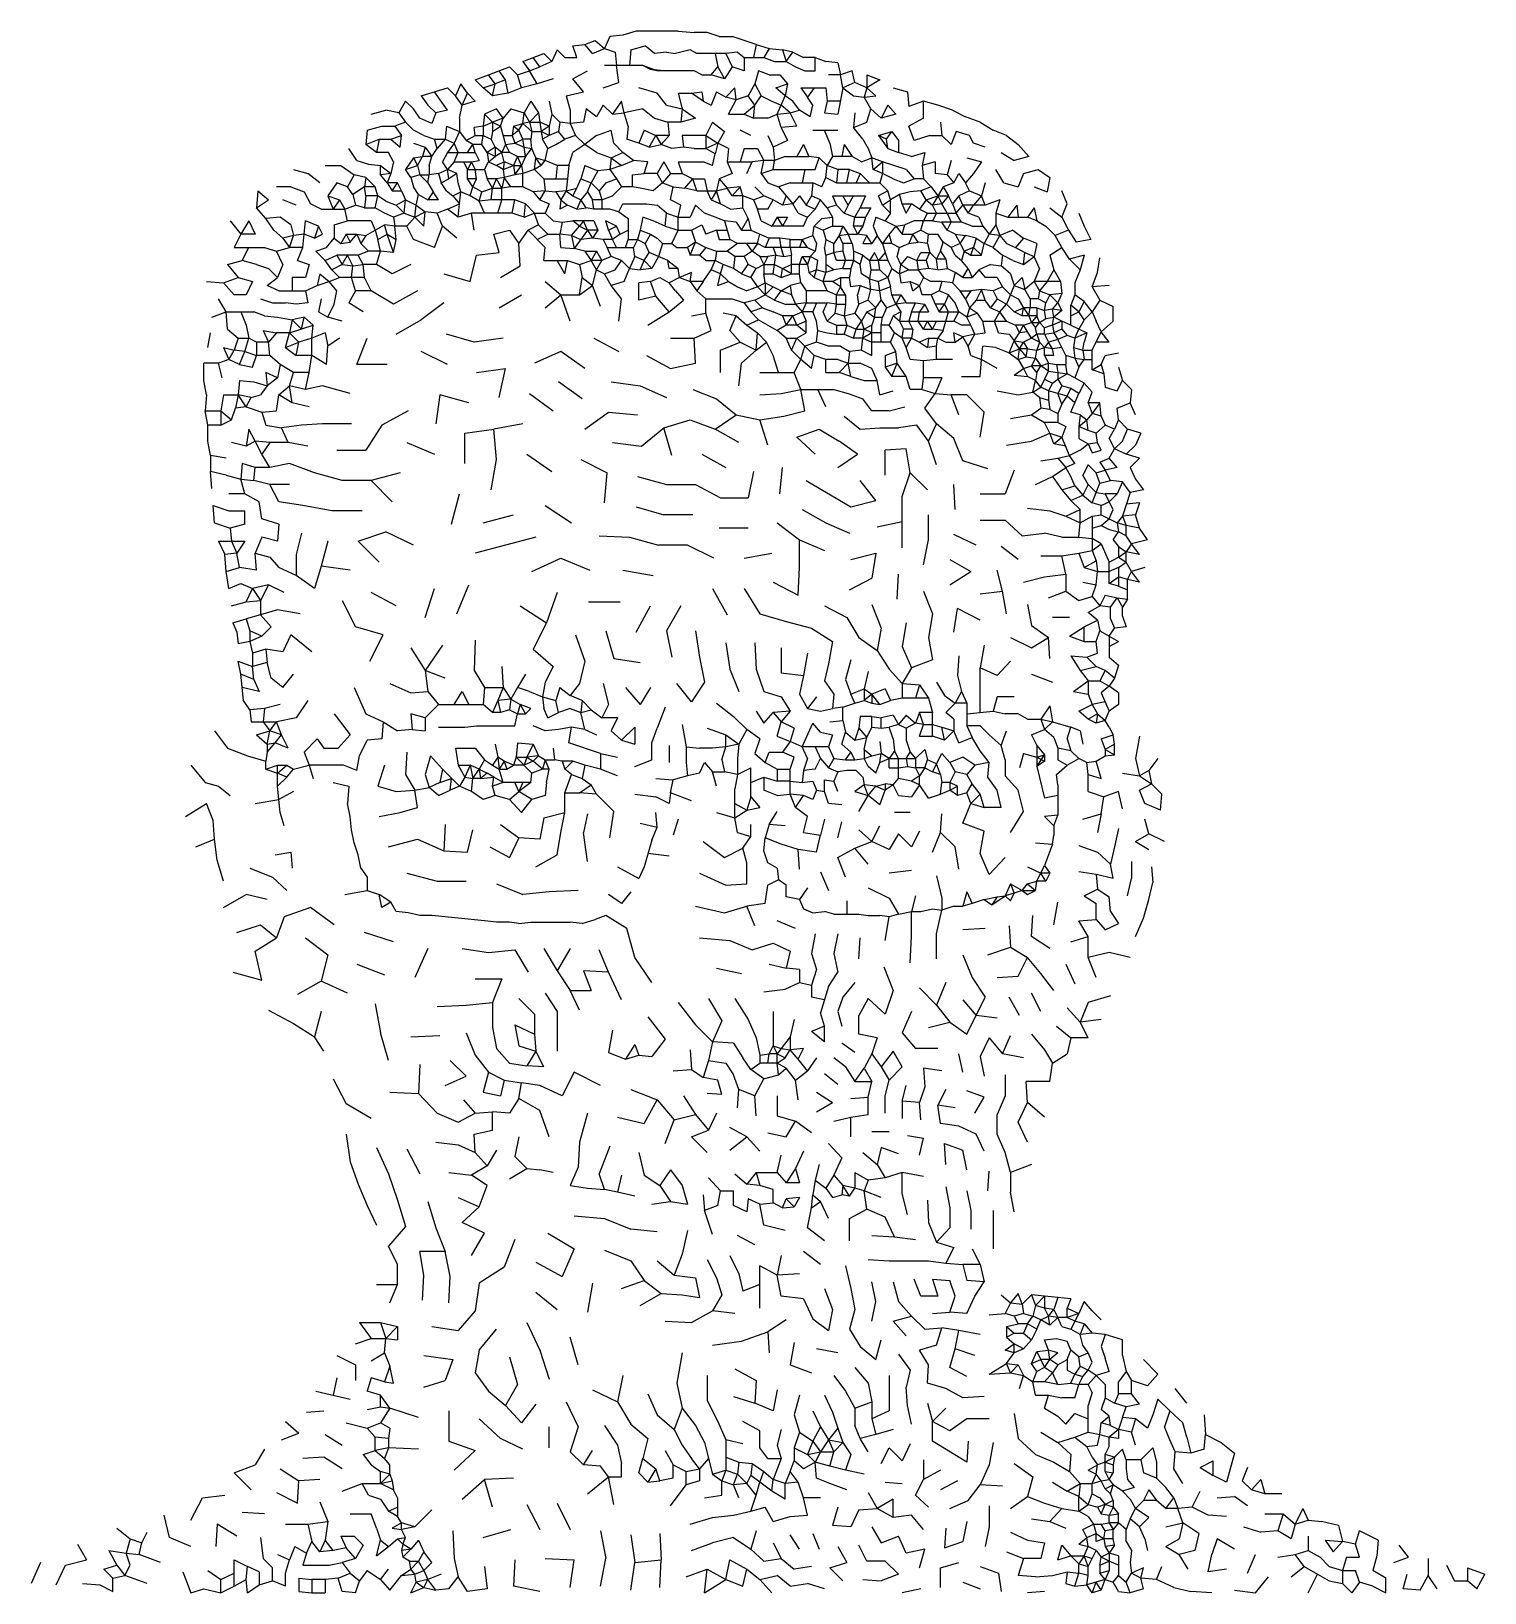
# Model space of a CAD drawing. Extents: x 102 to 1205, y 1 to 1186.
import ezdxf

# ---------------------------------------------------------------- set-up
doc = ezdxf.new("R2010")
doc.units = 0
doc.layers.add('SKETCH', color=1, linetype='CONTINUOUS')

msp = doc.modelspace()

# ---------------------------------------------------------------- linework, layer by layer
at = {"layer": 'SKETCH'}
for p, q in [((561, 1186), (551, 1183)), ((593, 1186), (561, 1186)), ((593, 1186), (605, 1185)), ((615, 1185), (605, 1185)), ((624, 1182), (615, 1185)), ((513, 1175), (522, 1176)), ((516, 1166), (513, 1175)), ((522, 1176), (530, 1179)), ((528, 1169), (522, 1176)), ((530, 1179), (537, 1173)), ((541, 1182), (537, 1173)), ((551, 1183), (541, 1182)), ((557, 1172), (568, 1175)), ((575, 1169), (568, 1175)), ((624, 1182), (634, 1182)), ((652, 1176), (634, 1182)), ((652, 1176), (650, 1166)), ((652, 1176), (662, 1173)), ((475, 1163), (491, 1169)), ((475, 1163), (480, 1156)), ((488, 1159), (483, 1166)), ((497, 1163), (488, 1159)), ((497, 1163), (491, 1169)), ((501, 1172), (497, 1163)), ((501, 1172), (507, 1166)), ((507, 1166), (516, 1166)), ((528, 1169), (537, 1173)), ((537, 1173), (545, 1170)), ((545, 1170), (546, 1160)), ((557, 1172), (556, 1160)), ((584, 1170), (575, 1169)), ((584, 1170), (591, 1169)), ((602, 1172), (591, 1169)), ((607, 1169), (602, 1172)), ((629, 1169), (607, 1169)), ((621, 1169), (623, 1159)), ((638, 1170), (629, 1169)), ((629, 1169), (634, 1159)), ((638, 1170), (643, 1166)), ((643, 1166), (658, 1166)), ((643, 1166), (643, 1156)), ((662, 1173), (658, 1166)), ((658, 1166), (666, 1163)), ((662, 1173), (672, 1172)), ((666, 1163), (675, 1163)), ((680, 1170), (672, 1172)), ((672, 1172), (675, 1163)), ((675, 1163), (680, 1170)), ((675, 1163), (682, 1159)), ((680, 1170), (688, 1166)), ((697, 1166), (688, 1166)), ((697, 1156), (697, 1166)), ((697, 1166), (705, 1163)), ((714, 1162), (705, 1163)), ((714, 1162), (716, 1153)), ((439, 1149), (449, 1153)), ((449, 1153), (465, 1159)), ((454, 1146), (449, 1153)), ((462, 1149), (457, 1156)), ((471, 1153), (465, 1159)), ((471, 1153), (480, 1156)), ((474, 1143), (471, 1153)), ((480, 1156), (488, 1159)), ((486, 1146), (480, 1156)), ((498, 1150), (486, 1146)), ((513, 1150), (524, 1156)), ((521, 1140), (513, 1150)), ((566, 1160), (537, 1160)), ((548, 1147), (546, 1160)), ((577, 1156), (566, 1160)), ((572, 1157), (566, 1160)), ((577, 1156), (572, 1157)), ((582, 1156), (572, 1157)), ((605, 1156), (577, 1156)), ((611, 1153), (605, 1156)), ((611, 1153), (618, 1153)), ((618, 1153), (623, 1159)), ((628, 1150), (618, 1153)), ((623, 1159), (628, 1150)), ((634, 1159), (628, 1150)), ((643, 1156), (634, 1159)), ((654, 1156), (651, 1146)), ((662, 1153), (654, 1156)), ((662, 1153), (670, 1153)), ((670, 1153), (676, 1146)), ((682, 1159), (689, 1156)), ((689, 1156), (697, 1156)), ((716, 1153), (707, 1153)), ((725, 1156), (716, 1153)), ((718, 1143), (716, 1153)), ((727, 1147), (725, 1156)), ((736, 1153), (736, 1143)), ((736, 1153), (746, 1149)), ((398, 1137), (418, 1143)), ((418, 1126), (408, 1140)), ((418, 1143), (424, 1137)), ((428, 1146), (424, 1137)), ((433, 1139), (428, 1146)), ((429, 1130), (433, 1139)), ((439, 1133), (433, 1139)), ((439, 1149), (445, 1143)), ((445, 1143), (454, 1146)), ((452, 1137), (445, 1143)), ((452, 1137), (454, 1146)), ((464, 1139), (452, 1137)), ((462, 1149), (454, 1146)), ((464, 1139), (462, 1149)), ((474, 1143), (464, 1139)), ((486, 1146), (474, 1143)), ((508, 1137), (521, 1140)), ((536, 1143), (548, 1147)), ((577, 1139), (563, 1143)), ((584, 1130), (577, 1139)), ((593, 1139), (603, 1139)), ((593, 1139), (596, 1127)), ((603, 1139), (611, 1140)), ((612, 1133), (603, 1139)), ((611, 1140), (612, 1133)), ((622, 1140), (618, 1130)), ((622, 1140), (629, 1136)), ((636, 1143), (629, 1136)), ((637, 1134), (636, 1143)), ((651, 1146), (646, 1137)), ((651, 1146), (656, 1137)), ((667, 1143), (676, 1146)), ((674, 1137), (667, 1143)), ((676, 1146), (674, 1137)), ((686, 1143), (691, 1136)), ((686, 1143), (705, 1143)), ((696, 1143), (691, 1136)), ((705, 1143), (706, 1133)), ((718, 1143), (714, 1123)), ((727, 1147), (718, 1143)), ((718, 1143), (726, 1137)), ((736, 1143), (727, 1147)), ((736, 1143), (734, 1136)), ((746, 1149), (736, 1143)), ((736, 1143), (743, 1137)), ((756, 1143), (767, 1140)), ((767, 1140), (768, 1129)), ((360, 1123), (371, 1126)), ((381, 1124), (371, 1126)), ((386, 1133), (381, 1124)), ((386, 1133), (392, 1127)), ((397, 1120), (392, 1127)), ((398, 1137), (403, 1130)), ((403, 1130), (409, 1124)), ((418, 1126), (409, 1124)), ((429, 1130), (424, 1137)), ((427, 1120), (429, 1130)), ((439, 1133), (429, 1130)), ((455, 1127), (446, 1123)), ((460, 1120), (455, 1127)), ((466, 1127), (460, 1120)), ((466, 1127), (476, 1124)), ((481, 1133), (476, 1124)), ((481, 1133), (487, 1124)), ((495, 1133), (497, 1123)), ((508, 1137), (511, 1126)), ((511, 1126), (511, 1116)), ((523, 1127), (521, 1117)), ((531, 1121), (523, 1127)), ((536, 1130), (531, 1121)), ((536, 1130), (543, 1123)), ((550, 1133), (543, 1123)), ((552, 1124), (550, 1133)), ((566, 1127), (552, 1124)), ((566, 1127), (575, 1120)), ((584, 1130), (596, 1127)), ((596, 1127), (595, 1117)), ((596, 1127), (606, 1120)), ((612, 1133), (618, 1130)), ((637, 1134), (629, 1136)), ((631, 1123), (637, 1134)), ((646, 1137), (637, 1134)), ((643, 1123), (651, 1130)), ((651, 1130), (646, 1137)), ((650, 1120), (651, 1130)), ((651, 1130), (656, 1137)), ((656, 1137), (664, 1133)), ((664, 1133), (671, 1130)), ((668, 1123), (674, 1137)), ((678, 1124), (671, 1130)), ((680, 1133), (674, 1137)), ((678, 1124), (685, 1126)), ((685, 1126), (680, 1133)), ((693, 1121), (685, 1126)), ((695, 1130), (691, 1136)), ((693, 1121), (695, 1130)), ((706, 1133), (704, 1124)), ((716, 1133), (706, 1133)), ((726, 1137), (734, 1136)), ((734, 1136), (743, 1137)), ((739, 1127), (734, 1136)), ((736, 1117), (739, 1127)), ((747, 1120), (739, 1127)), ((752, 1130), (747, 1120)), ((758, 1123), (752, 1130)), ((779, 1133), (768, 1129)), ((779, 1120), (779, 1133)), ((790, 1130), (779, 1133)), ((801, 1126), (790, 1130)), ((801, 1126), (811, 1121)), ((357, 1111), (368, 1114)), ((368, 1114), (378, 1114)), ((386, 1117), (378, 1114)), ((378, 1114), (383, 1107)), ((381, 1124), (386, 1117)), ((392, 1111), (386, 1117)), ((406, 1116), (397, 1120)), ((409, 1124), (406, 1116)), ((417, 1114), (416, 1104)), ((417, 1114), (427, 1110)), ((427, 1120), (427, 1110)), ((445, 1114), (438, 1113)), ((446, 1123), (445, 1114)), ((445, 1114), (452, 1117)), ((445, 1114), (445, 1107)), ((446, 1123), (452, 1117)), ((460, 1120), (452, 1117)), ((452, 1117), (458, 1114)), ((452, 1117), (452, 1110)), ((452, 1110), (458, 1114)), ((458, 1114), (460, 1120)), ((458, 1114), (462, 1100)), ((468, 1114), (467, 1107)), ((468, 1114), (475, 1116)), ((468, 1114), (472, 1111)), ((472, 1111), (475, 1116)), ((475, 1116), (476, 1124)), ((480, 1117), (475, 1116)), ((475, 1116), (482, 1110)), ((476, 1124), (480, 1117)), ((487, 1124), (480, 1117)), ((480, 1117), (482, 1110)), ((480, 1117), (488, 1117)), ((487, 1124), (489, 1110)), ((495, 1114), (488, 1117)), ((495, 1114), (489, 1110)), ((497, 1123), (495, 1114)), ((495, 1114), (495, 1107)), ((503, 1117), (497, 1123)), ((503, 1117), (502, 1110)), ((511, 1116), (503, 1117)), ((521, 1117), (511, 1116)), ((511, 1116), (515, 1107)), ((543, 1123), (552, 1124)), ((555, 1114), (552, 1124)), ((555, 1114), (554, 1104)), ((575, 1120), (585, 1117)), ((595, 1117), (585, 1117)), ((585, 1117), (586, 1107)), ((606, 1120), (595, 1117)), ((619, 1117), (614, 1107)), ((619, 1117), (628, 1110)), ((631, 1123), (643, 1123)), ((643, 1123), (650, 1120)), ((661, 1120), (650, 1120)), ((661, 1120), (668, 1123)), ((668, 1123), (678, 1124)), ((671, 1113), (668, 1123)), ((683, 1114), (671, 1113)), ((683, 1114), (678, 1124)), ((704, 1124), (714, 1123)), ((727, 1124), (726, 1113)), ((726, 1113), (736, 1117)), ((758, 1123), (747, 1120)), ((779, 1120), (768, 1114)), ((772, 1103), (768, 1114)), ((792, 1117), (793, 1107)), ((822, 1117), (811, 1121)), ((822, 1117), (832, 1111)), ((357, 1111), (356, 1100)), ((356, 1100), (366, 1104)), ((366, 1104), (364, 1094)), ((366, 1104), (375, 1104)), ((375, 1104), (383, 1107)), ((375, 1104), (382, 1098)), ((382, 1098), (383, 1107)), ((400, 1107), (392, 1111)), ((400, 1107), (408, 1104)), ((410, 1097), (408, 1104)), ((408, 1104), (416, 1104)), ((416, 1104), (410, 1097)), ((416, 1104), (423, 1101)), ((427, 1110), (423, 1101)), ((427, 1110), (432, 1103)), ((432, 1103), (439, 1107)), ((437, 1100), (432, 1103)), ((439, 1107), (438, 1113)), ((439, 1107), (445, 1107)), ((444, 1100), (445, 1107)), ((445, 1107), (451, 1104)), ((452, 1110), (451, 1104)), ((454, 1098), (451, 1104)), ((460, 1107), (467, 1107)), ((472, 1111), (467, 1107)), ((467, 1107), (469, 1101)), ((469, 1101), (475, 1104)), ((475, 1104), (472, 1111)), ((476, 1098), (475, 1104)), ((481, 1104), (475, 1104)), ((482, 1110), (481, 1104)), ((482, 1097), (481, 1104)), ((482, 1110), (489, 1110)), ((489, 1110), (490, 1104)), ((495, 1107), (489, 1110)), ((495, 1107), (490, 1104)), ((494, 1097), (490, 1104)), ((502, 1110), (495, 1107)), ((500, 1100), (507, 1104)), ((507, 1104), (502, 1110)), ((515, 1107), (507, 1104)), ((522, 1100), (515, 1107)), ((531, 1107), (522, 1100)), ((531, 1107), (542, 1111)), ((544, 1101), (542, 1111)), ((563, 1101), (554, 1104)), ((567, 1111), (563, 1101)), ((567, 1111), (576, 1107)), ((571, 1098), (576, 1107)), ((586, 1107), (576, 1107)), ((576, 1107), (580, 1100)), ((586, 1107), (580, 1100)), ((596, 1107), (597, 1098)), ((614, 1107), (596, 1107)), ((614, 1107), (614, 1097)), ((614, 1107), (623, 1101)), ((628, 1110), (623, 1101)), ((648, 1107), (640, 1111)), ((661, 1107), (665, 1098)), ((676, 1103), (665, 1098)), ((671, 1113), (676, 1103)), ((695, 1111), (714, 1111)), ((708, 1101), (704, 1111)), ((733, 1104), (726, 1113)), ((733, 1104), (737, 1097)), ((745, 1107), (755, 1110)), ((745, 1107), (752, 1097)), ((751, 1104), (745, 1107)), ((751, 1104), (755, 1110)), ((752, 1097), (751, 1104)), ((755, 1110), (760, 1103)), ((760, 1103), (760, 1094)), ((784, 1107), (772, 1103)), ((784, 1107), (793, 1107)), ((800, 1100), (793, 1107)), ((804, 1110), (800, 1100)), ((814, 1107), (804, 1110)), ((817, 1101), (814, 1107)), ((842, 1107), (832, 1111)), ((842, 1107), (851, 1100)), ((349, 1088), (343, 1097)), ((364, 1094), (356, 1100)), ((373, 1094), (364, 1094)), ((377, 1087), (373, 1094)), ((392, 1101), (401, 1098)), ((392, 1090), (399, 1091)), ((395, 1084), (399, 1091)), ((401, 1098), (399, 1091)), ((406, 1091), (399, 1091)), ((401, 1098), (406, 1091)), ((404, 1084), (406, 1091)), ((406, 1091), (410, 1097)), ((418, 1094), (414, 1087)), ((423, 1101), (418, 1094)), ((418, 1094), (439, 1094)), ((426, 1094), (423, 1101)), ((423, 1087), (426, 1094)), ((433, 1094), (437, 1100)), ((444, 1100), (437, 1100)), ((439, 1094), (437, 1100)), ((439, 1094), (442, 1088)), ((448, 1094), (444, 1100)), ((454, 1098), (448, 1094)), ((454, 1091), (448, 1094)), ((448, 1094), (449, 1087)), ((449, 1087), (454, 1091)), ((454, 1098), (454, 1091)), ((459, 1094), (454, 1098)), ((459, 1094), (454, 1091)), ((462, 1100), (459, 1094)), ((461, 1087), (459, 1094)), ((465, 1094), (459, 1094)), ((462, 1100), (469, 1101)), ((462, 1100), (465, 1094)), ((471, 1091), (465, 1094)), ((471, 1091), (468, 1084)), ((469, 1101), (476, 1098)), ((474, 1084), (471, 1091)), ((471, 1091), (477, 1091)), ((477, 1091), (474, 1084)), ((477, 1091), (476, 1098)), ((476, 1098), (482, 1097)), ((477, 1091), (482, 1097)), ((485, 1090), (482, 1097)), ((492, 1088), (494, 1097)), ((494, 1097), (500, 1100)), ((510, 1084), (513, 1094)), ((522, 1100), (513, 1094)), ((531, 1094), (522, 1100)), ((531, 1094), (542, 1090)), ((542, 1090), (551, 1094)), ((551, 1094), (544, 1101)), ((559, 1088), (551, 1094)), ((571, 1098), (563, 1101)), ((571, 1098), (580, 1100)), ((588, 1097), (580, 1100)), ((597, 1098), (588, 1097)), ((605, 1097), (597, 1098)), ((605, 1097), (614, 1097)), ((623, 1101), (614, 1097)), ((621, 1093), (614, 1097)), ((619, 1084), (621, 1093)), ((623, 1101), (621, 1093)), ((631, 1097), (623, 1101)), ((631, 1097), (630, 1087)), ((643, 1097), (640, 1087)), ((643, 1097), (653, 1097)), ((653, 1097), (658, 1088)), ((665, 1098), (666, 1088)), ((674, 1091), (666, 1088)), ((674, 1091), (692, 1091)), ((688, 1100), (683, 1091)), ((688, 1100), (692, 1091)), ((700, 1090), (692, 1091)), ((710, 1091), (706, 1084)), ((708, 1101), (710, 1091)), ((725, 1091), (710, 1091)), ((719, 1100), (717, 1091)), ((719, 1100), (725, 1091)), ((732, 1087), (725, 1091)), ((737, 1097), (740, 1090)), ((752, 1097), (760, 1094)), ((770, 1091), (760, 1094)), ((770, 1091), (780, 1094)), ((780, 1094), (778, 1084)), ((826, 1098), (817, 1101)), ((838, 1094), (848, 1088)), ((859, 1091), (848, 1088)), ((851, 1100), (859, 1091)), ((301, 1081), (312, 1078)), ((325, 1084), (337, 1084)), ((337, 1084), (347, 1077)), ((349, 1088), (358, 1085)), ((358, 1085), (367, 1084)), ((367, 1077), (367, 1084)), ((367, 1084), (375, 1078)), ((377, 1087), (375, 1078)), ((392, 1090), (386, 1081)), ((386, 1081), (395, 1084)), ((390, 1075), (386, 1081)), ((392, 1090), (395, 1084)), ((395, 1084), (397, 1077)), ((404, 1084), (404, 1077)), ((411, 1078), (418, 1081)), ((418, 1081), (414, 1087)), ((423, 1087), (418, 1081)), ((425, 1078), (418, 1081)), ((419, 1074), (418, 1081)), ((423, 1087), (436, 1087)), ((430, 1087), (433, 1081)), ((436, 1087), (433, 1081)), ((433, 1074), (433, 1081)), ((433, 1081), (446, 1081)), ((436, 1087), (442, 1088)), ((439, 1081), (436, 1087)), ((440, 1074), (439, 1081)), ((446, 1081), (449, 1087)), ((446, 1081), (448, 1074)), ((449, 1087), (455, 1084)), ((461, 1087), (455, 1084)), ((460, 1081), (455, 1084)), ((461, 1087), (460, 1081)), ((460, 1081), (468, 1084)), ((460, 1081), (461, 1075)), ((468, 1084), (461, 1087)), ((468, 1084), (474, 1084)), ((468, 1084), (469, 1077)), ((469, 1077), (474, 1084)), ((474, 1084), (475, 1078)), ((484, 1081), (475, 1078)), ((484, 1081), (485, 1090)), ((489, 1084), (484, 1081)), ((484, 1081), (491, 1074)), ((485, 1090), (492, 1088)), ((489, 1084), (485, 1090)), ((489, 1084), (492, 1088)), ((501, 1084), (492, 1088)), ((501, 1084), (500, 1074)), ((510, 1084), (501, 1084)), ((510, 1084), (509, 1074)), ((522, 1084), (519, 1074)), ((522, 1084), (532, 1080)), ((532, 1080), (527, 1071)), ((541, 1081), (532, 1080)), ((542, 1090), (541, 1081)), ((550, 1084), (541, 1081)), ((541, 1081), (546, 1074)), ((542, 1090), (550, 1084)), ((550, 1084), (559, 1088)), ((570, 1087), (559, 1088)), ((567, 1078), (570, 1087)), ((582, 1087), (577, 1078)), ((582, 1087), (587, 1078)), ((593, 1087), (596, 1078)), ((593, 1087), (612, 1087)), ((619, 1084), (612, 1087)), ((630, 1087), (634, 1078)), ((630, 1087), (649, 1087)), ((645, 1078), (649, 1087)), ((658, 1088), (649, 1087)), ((656, 1078), (658, 1088)), ((656, 1078), (665, 1081)), ((666, 1088), (658, 1088)), ((665, 1081), (666, 1088)), ((665, 1081), (697, 1081)), ((689, 1081), (687, 1071)), ((697, 1081), (700, 1090)), ((706, 1084), (700, 1090)), ((705, 1075), (706, 1084)), ((714, 1081), (706, 1084)), ((714, 1081), (713, 1071)), ((723, 1081), (714, 1081)), ((721, 1071), (723, 1081)), ((723, 1081), (731, 1078)), ((732, 1087), (740, 1090)), ((748, 1087), (740, 1090)), ((741, 1081), (740, 1090)), ((741, 1081), (748, 1087)), ((748, 1078), (741, 1081)), ((748, 1087), (748, 1078)), ((766, 1081), (748, 1087)), ((766, 1081), (772, 1074)), ((788, 1087), (778, 1084)), ((778, 1084), (779, 1074)), ((788, 1087), (788, 1078)), ((800, 1088), (797, 1077)), ((812, 1090), (823, 1087)), ((823, 1087), (817, 1078)), ((840, 1071), (834, 1081)), ((855, 1078), (866, 1081)), ((866, 1081), (875, 1075)), ((299, 1068), (288, 1068)), ((299, 1068), (309, 1064)), ((321, 1071), (312, 1078)), ((334, 1071), (327, 1061)), ((342, 1068), (334, 1071)), ((347, 1077), (342, 1068)), ((346, 1062), (342, 1068)), ((355, 1068), (346, 1062)), ((356, 1075), (347, 1077)), ((356, 1075), (355, 1068)), ((363, 1068), (355, 1068)), ((356, 1061), (355, 1068)), ((356, 1075), (363, 1068)), ((365, 1061), (363, 1068)), ((375, 1078), (367, 1077)), ((372, 1071), (367, 1077)), ((375, 1078), (372, 1071)), ((380, 1071), (372, 1071)), ((372, 1071), (376, 1065)), ((376, 1065), (380, 1071)), ((383, 1065), (380, 1071)), ((397, 1077), (390, 1075)), ((390, 1075), (392, 1068)), ((396, 1062), (392, 1068)), ((397, 1077), (404, 1077)), ((403, 1071), (397, 1077)), ((403, 1071), (404, 1077)), ((403, 1071), (407, 1064)), ((411, 1078), (404, 1077)), ((411, 1078), (413, 1071)), ((413, 1071), (419, 1074)), ((417, 1065), (413, 1071)), ((425, 1078), (419, 1074)), ((426, 1071), (425, 1078)), ((428, 1064), (426, 1071)), ((437, 1068), (433, 1074)), ((440, 1074), (433, 1074)), ((435, 1061), (437, 1068)), ((437, 1068), (440, 1074)), ((444, 1064), (437, 1068)), ((444, 1064), (452, 1067)), ((452, 1067), (448, 1074)), ((455, 1074), (448, 1074)), ((451, 1058), (452, 1067)), ((452, 1067), (455, 1074)), ((452, 1067), (459, 1067)), ((461, 1075), (455, 1074)), ((459, 1067), (455, 1074)), ((461, 1075), (459, 1067)), ((466, 1068), (459, 1067)), ((459, 1058), (459, 1067)), ((469, 1077), (461, 1075)), ((466, 1068), (461, 1075)), ((475, 1068), (466, 1068)), ((475, 1078), (469, 1077)), ((475, 1068), (475, 1078)), ((483, 1064), (475, 1068)), ((491, 1074), (509, 1074)), ((491, 1074), (492, 1065)), ((509, 1074), (508, 1065)), ((508, 1065), (516, 1067)), ((513, 1061), (516, 1067)), ((516, 1067), (519, 1074)), ((519, 1074), (527, 1071)), ((524, 1064), (527, 1071)), ((527, 1071), (533, 1065)), ((538, 1071), (533, 1065)), ((538, 1071), (546, 1074)), ((543, 1061), (550, 1068)), ((546, 1074), (550, 1068)), ((558, 1068), (550, 1068)), ((558, 1077), (567, 1078)), ((558, 1077), (558, 1068)), ((564, 1067), (558, 1068)), ((574, 1065), (564, 1067)), ((577, 1078), (567, 1078)), ((581, 1071), (574, 1065)), ((581, 1071), (577, 1078)), ((587, 1078), (581, 1071)), ((581, 1071), (589, 1068)), ((587, 1078), (596, 1078)), ((587, 1058), (589, 1068)), ((589, 1068), (598, 1067)), ((596, 1078), (604, 1074)), ((598, 1067), (604, 1074)), ((607, 1065), (598, 1067)), ((604, 1074), (613, 1074)), ((607, 1065), (604, 1074)), ((613, 1074), (615, 1065)), ((624, 1074), (622, 1065)), ((622, 1065), (630, 1067)), ((634, 1078), (624, 1074)), ((624, 1074), (630, 1067)), ((640, 1068), (630, 1067)), ((634, 1061), (630, 1067)), ((640, 1068), (634, 1061)), ((642, 1061), (640, 1068)), ((651, 1068), (658, 1061)), ((656, 1078), (661, 1071)), ((661, 1071), (669, 1068)), ((678, 1071), (669, 1068)), ((669, 1068), (675, 1061)), ((678, 1071), (695, 1071)), ((695, 1071), (694, 1061)), ((702, 1068), (695, 1071)), ((702, 1068), (705, 1075)), ((705, 1075), (713, 1071)), ((713, 1071), (746, 1071)), ((731, 1078), (728, 1071)), ((738, 1071), (731, 1078)), ((748, 1078), (746, 1071)), ((752, 1065), (746, 1071)), ((756, 1074), (748, 1078)), ((756, 1074), (764, 1071)), ((764, 1071), (772, 1074)), ((779, 1074), (772, 1074)), ((785, 1068), (777, 1065)), ((779, 1074), (785, 1068)), ((785, 1068), (790, 1061)), ((794, 1068), (786, 1054)), ((797, 1077), (788, 1078)), ((802, 1071), (794, 1068)), ((794, 1068), (798, 1061)), ((797, 1077), (802, 1071)), ((802, 1071), (806, 1078)), ((806, 1078), (811, 1071)), ((817, 1078), (811, 1071)), ((814, 1065), (811, 1071)), ((826, 1071), (823, 1061)), ((840, 1071), (851, 1068)), ((855, 1078), (851, 1068)), ((863, 1068), (873, 1064)), ((875, 1075), (873, 1064)), ((274, 1065), (273, 1052)), ((273, 1052), (282, 1058)), ((274, 1065), (282, 1058)), ((303, 1054), (293, 1058)), ((309, 1064), (314, 1055)), ((322, 1051), (314, 1055)), ((327, 1061), (336, 1058)), ((327, 1061), (331, 1051)), ((336, 1058), (331, 1051)), ((336, 1058), (340, 1051)), ((346, 1062), (348, 1054)), ((356, 1061), (355, 1052)), ((365, 1061), (356, 1061)), ((363, 1052), (365, 1061)), ((371, 1057), (365, 1061)), ((371, 1057), (379, 1054)), ((376, 1065), (383, 1065)), ((379, 1054), (386, 1058)), ((383, 1065), (386, 1058)), ((385, 1048), (386, 1058)), ((386, 1058), (394, 1054)), ((394, 1054), (396, 1062)), ((396, 1062), (403, 1058)), ((407, 1064), (403, 1058)), ((411, 1058), (403, 1058)), ((411, 1058), (407, 1064)), ((417, 1065), (422, 1061)), ((418, 1051), (427, 1055)), ((422, 1061), (428, 1064)), ((422, 1061), (427, 1055)), ((426, 1045), (427, 1055)), ((427, 1055), (428, 1064)), ((435, 1061), (428, 1064)), ((442, 1057), (435, 1061)), ((442, 1057), (444, 1064)), ((451, 1058), (442, 1057)), ((446, 1048), (442, 1057)), ((469, 1058), (451, 1058)), ((456, 1048), (459, 1058)), ((467, 1048), (469, 1058)), ((477, 1055), (469, 1058)), ((476, 1045), (477, 1055)), ((477, 1055), (484, 1048)), ((492, 1065), (483, 1064)), ((483, 1064), (488, 1058)), ((488, 1058), (492, 1065)), ((488, 1058), (495, 1055)), ((492, 1065), (500, 1064)), ((495, 1055), (492, 1048)), ((508, 1065), (500, 1064)), ((500, 1064), (504, 1058)), ((504, 1058), (503, 1051)), ((508, 1065), (504, 1058)), ((504, 1058), (509, 1054)), ((508, 1065), (513, 1061)), ((513, 1061), (519, 1058)), ((519, 1058), (516, 1051)), ((524, 1064), (519, 1058)), ((523, 1052), (519, 1058)), ((524, 1064), (528, 1058)), ((535, 1058), (528, 1058)), ((529, 1051), (528, 1058)), ((533, 1065), (535, 1058)), ((535, 1058), (543, 1061)), ((535, 1058), (535, 1051)), ((548, 1049), (551, 1055)), ((551, 1055), (569, 1055)), ((569, 1055), (577, 1054)), ((595, 1054), (587, 1058)), ((607, 1065), (622, 1065)), ((618, 1058), (615, 1065)), ((622, 1065), (618, 1058)), ((618, 1058), (625, 1055)), ((625, 1055), (622, 1065)), ((625, 1055), (633, 1051)), ((642, 1061), (634, 1061)), ((642, 1052), (642, 1061)), ((650, 1058), (642, 1061)), ((650, 1058), (658, 1061)), ((650, 1058), (653, 1051)), ((665, 1058), (658, 1061)), ((661, 1051), (665, 1058)), ((672, 1054), (665, 1058)), ((675, 1061), (672, 1054)), ((680, 1055), (672, 1054)), ((675, 1061), (680, 1055)), ((685, 1061), (680, 1055)), ((684, 1048), (680, 1055)), ((685, 1061), (690, 1054)), ((694, 1061), (690, 1054)), ((701, 1058), (694, 1061)), ((697, 1051), (701, 1058)), ((706, 1052), (701, 1058)), ((710, 1061), (713, 1054)), ((710, 1061), (735, 1061)), ((722, 1054), (718, 1061)), ((722, 1054), (726, 1061)), ((735, 1061), (731, 1052)), ((752, 1065), (745, 1061)), ((748, 1054), (745, 1061)), ((748, 1054), (754, 1058)), ((754, 1058), (752, 1065)), ((761, 1062), (754, 1058)), ((754, 1048), (754, 1058)), ((769, 1064), (761, 1062)), ((763, 1055), (761, 1062)), ((766, 1048), (763, 1055)), ((763, 1055), (770, 1055)), ((766, 1048), (770, 1055)), ((777, 1065), (769, 1064)), ((776, 1051), (770, 1055)), ((781, 1058), (776, 1051)), ((781, 1058), (777, 1065)), ((781, 1058), (790, 1061)), ((781, 1058), (786, 1054)), ((793, 1055), (786, 1054)), ((790, 1061), (793, 1055)), ((790, 1061), (798, 1061)), ((798, 1061), (793, 1055)), ((797, 1048), (793, 1055)), ((801, 1055), (798, 1061)), ((806, 1061), (801, 1055)), ((801, 1055), (804, 1048)), ((814, 1065), (806, 1061)), ((809, 1054), (806, 1061)), ((814, 1065), (823, 1061)), ((823, 1061), (817, 1054)), ((826, 1054), (823, 1061)), ((837, 1058), (826, 1054)), ((837, 1058), (834, 1048)), ((888, 1055), (884, 1065)), ((884, 1045), (888, 1055)), ((280, 1044), (273, 1052)), ((291, 1045), (280, 1044)), ((286, 1035), (280, 1044)), ((299, 1039), (291, 1045)), ((322, 1051), (340, 1051)), ((340, 1051), (348, 1054)), ((342, 1042), (340, 1051)), ((355, 1052), (348, 1054)), ((355, 1052), (363, 1052)), ((370, 1048), (363, 1052)), ((377, 1045), (370, 1048)), ((385, 1048), (377, 1045)), ((377, 1045), (378, 1038)), ((379, 1054), (385, 1048)), ((385, 1048), (393, 1045)), ((387, 1038), (393, 1045)), ((393, 1045), (394, 1054)), ((393, 1045), (401, 1049)), ((400, 1038), (393, 1045)), ((394, 1054), (401, 1049)), ((400, 1038), (401, 1049)), ((410, 1048), (401, 1049)), ((418, 1051), (410, 1048)), ((414, 1038), (410, 1048)), ((426, 1045), (418, 1051)), ((436, 1048), (426, 1045)), ((467, 1048), (436, 1048)), ((438, 1035), (436, 1048)), ((476, 1045), (467, 1048)), ((476, 1045), (484, 1048)), ((484, 1048), (492, 1048)), ((487, 1039), (484, 1048)), ((498, 1042), (492, 1048)), ((509, 1054), (503, 1051)), ((516, 1051), (509, 1054)), ((516, 1051), (523, 1052)), ((529, 1051), (523, 1052)), ((541, 1051), (529, 1051)), ((548, 1049), (541, 1051)), ((548, 1049), (555, 1044)), ((555, 1044), (555, 1028)), ((566, 1045), (564, 1035)), ((574, 1042), (566, 1045)), ((584, 1048), (577, 1054)), ((583, 1038), (584, 1048)), ((584, 1048), (593, 1045)), ((593, 1045), (595, 1054)), ((593, 1035), (593, 1045)), ((593, 1045), (602, 1045)), ((606, 1054), (602, 1045)), ((606, 1054), (613, 1048)), ((621, 1045), (613, 1048)), ((628, 1042), (621, 1045)), ((633, 1051), (642, 1052)), ((641, 1035), (646, 1044)), ((646, 1044), (642, 1052)), ((646, 1044), (648, 1035)), ((656, 1042), (653, 1051)), ((661, 1051), (653, 1051)), ((668, 1045), (664, 1038)), ((668, 1045), (676, 1045)), ((668, 1045), (672, 1038)), ((676, 1045), (672, 1038)), ((684, 1048), (691, 1045)), ((688, 1038), (691, 1045)), ((690, 1054), (697, 1051)), ((691, 1045), (697, 1051)), ((702, 1044), (696, 1038)), ((702, 1044), (710, 1045)), ((713, 1054), (706, 1052)), ((706, 1052), (710, 1045)), ((710, 1045), (710, 1038)), ((719, 1048), (713, 1054)), ((722, 1054), (719, 1048)), ((719, 1048), (727, 1045)), ((726, 1038), (727, 1045)), ((727, 1045), (731, 1052)), ((727, 1045), (735, 1045)), ((731, 1052), (739, 1052)), ((735, 1045), (733, 1038)), ((739, 1052), (735, 1045)), ((743, 1045), (741, 1038)), ((743, 1045), (750, 1042)), ((754, 1048), (748, 1054)), ((754, 1048), (750, 1042)), ((776, 1051), (782, 1048)), ((779, 1042), (782, 1048)), ((782, 1048), (804, 1048)), ((789, 1048), (786, 1054)), ((789, 1048), (786, 1042)), ((797, 1048), (800, 1041)), ((804, 1048), (809, 1054)), ((808, 1041), (804, 1048)), ((809, 1054), (813, 1048)), ((826, 1054), (809, 1054)), ((813, 1048), (817, 1054)), ((821, 1045), (813, 1048)), ((821, 1045), (824, 1038)), ((834, 1048), (834, 1039)), ((834, 1048), (843, 1045)), ((850, 1054), (843, 1045)), ((843, 1045), (858, 1045)), ((850, 1054), (851, 1045)), ((863, 1052), (858, 1045)), ((865, 1042), (858, 1045)), ((863, 1052), (865, 1042)), ((875, 1052), (884, 1045)), ((884, 1045), (889, 1035)), ((897, 1048), (901, 1038)), ((253, 1042), (261, 1032)), ((261, 1032), (256, 1022)), ((267, 1042), (261, 1032)), ((272, 1032), (261, 1032)), ((267, 1042), (272, 1032)), ((286, 1035), (293, 1029)), ((301, 1031), (293, 1029)), ((298, 1022), (301, 1031)), ((299, 1039), (301, 1031)), ((309, 1032), (301, 1031)), ((308, 1022), (310, 1042)), ((317, 1029), (309, 1032)), ((320, 1038), (310, 1042)), ((320, 1038), (317, 1029)), ((317, 1029), (323, 1032)), ((323, 1032), (320, 1038)), ((332, 1039), (342, 1042)), ((332, 1039), (332, 1029)), ((341, 1032), (337, 1025)), ((341, 1032), (344, 1026)), ((341, 1032), (349, 1032)), ((360, 1042), (342, 1042)), ((344, 1026), (349, 1032)), ((349, 1032), (356, 1031)), ((349, 1032), (352, 1025)), ((356, 1031), (352, 1025)), ((356, 1031), (370, 1039)), ((360, 1042), (363, 1035)), ((363, 1035), (365, 1028)), ((365, 1028), (372, 1032)), ((372, 1032), (370, 1039)), ((378, 1038), (370, 1039)), ((372, 1032), (379, 1028)), ((377, 1018), (372, 1032)), ((387, 1038), (378, 1038)), ((379, 1028), (378, 1038)), ((392, 1028), (387, 1038)), ((408, 1022), (414, 1038)), ((425, 1029), (414, 1038)), ((453, 1032), (465, 1035)), ((457, 1018), (453, 1032)), ((465, 1035), (472, 1025)), ((472, 1025), (479, 1035)), ((487, 1039), (479, 1035)), ((479, 1035), (492, 1022)), ((486, 1028), (494, 1032)), ((494, 1032), (487, 1039)), ((494, 1032), (503, 1032)), ((498, 1042), (505, 1041)), ((505, 1041), (503, 1032)), ((512, 1031), (503, 1032)), ((504, 1022), (503, 1032)), ((505, 1041), (513, 1042)), ((512, 1031), (518, 1038)), ((512, 1031), (519, 1028)), ((512, 1031), (514, 1021)), ((529, 1042), (513, 1042)), ((518, 1038), (513, 1042)), ((524, 1035), (514, 1021)), ((521, 1042), (518, 1038)), ((518, 1038), (524, 1035)), ((524, 1035), (521, 1042)), ((524, 1035), (528, 1029)), ((532, 1035), (524, 1035)), ((532, 1035), (528, 1029)), ((529, 1042), (532, 1035)), ((540, 1035), (538, 1042)), ((546, 1038), (538, 1042)), ((540, 1035), (546, 1038)), ((540, 1035), (543, 1028)), ((549, 1032), (543, 1028)), ((549, 1032), (546, 1038)), ((549, 1032), (555, 1035)), ((564, 1035), (562, 1028)), ((564, 1035), (572, 1032)), ((572, 1032), (568, 1025)), ((572, 1032), (577, 1029)), ((583, 1038), (574, 1042)), ((583, 1038), (593, 1035)), ((588, 1025), (593, 1035)), ((593, 1035), (603, 1035)), ((603, 1035), (611, 1039)), ((603, 1035), (606, 1026)), ((611, 1039), (614, 1032)), ((622, 1035), (614, 1032)), ((622, 1035), (624, 1028)), ((622, 1035), (630, 1035)), ((628, 1042), (632, 1028)), ((637, 1041), (628, 1042)), ((637, 1041), (641, 1035)), ((641, 1035), (648, 1035)), ((648, 1035), (662, 1029)), ((653, 1025), (655, 1032)), ((656, 1042), (664, 1038)), ((688, 1038), (664, 1038)), ((687, 1028), (695, 1031)), ((695, 1031), (696, 1038)), ((695, 1031), (698, 1025)), ((696, 1038), (703, 1035)), ((710, 1038), (703, 1035)), ((703, 1035), (705, 1028)), ((710, 1038), (718, 1038)), ((715, 1031), (711, 1025)), ((718, 1038), (715, 1031)), ((715, 1031), (722, 1032)), ((718, 1025), (715, 1031)), ((718, 1038), (722, 1032)), ((725, 1025), (722, 1032)), ((722, 1032), (729, 1032)), ((726, 1038), (729, 1032)), ((733, 1038), (726, 1038)), ((733, 1038), (729, 1032)), ((736, 1031), (729, 1032)), ((736, 1031), (733, 1025)), ((740, 1025), (736, 1031)), ((744, 1031), (740, 1025)), ((741, 1038), (744, 1031)), ((748, 1025), (744, 1031)), ((753, 1032), (748, 1025)), ((750, 1042), (758, 1038)), ((758, 1038), (753, 1032)), ((755, 1025), (753, 1032)), ((758, 1038), (765, 1039)), ((758, 1038), (763, 1032)), ((763, 1032), (765, 1039)), ((763, 1032), (771, 1032)), ((772, 1042), (765, 1039)), ((771, 1032), (768, 1025)), ((777, 1035), (771, 1032)), ((775, 1026), (771, 1032)), ((786, 1042), (772, 1042)), ((777, 1035), (779, 1042)), ((777, 1035), (783, 1032)), ((782, 1025), (783, 1032)), ((783, 1032), (790, 1032)), ((786, 1042), (793, 1041)), ((794, 1026), (790, 1032)), ((797, 1035), (793, 1041)), ((808, 1041), (793, 1041)), ((797, 1035), (800, 1041)), ((803, 1032), (797, 1035)), ((803, 1032), (807, 1025)), ((803, 1032), (811, 1031)), ((807, 1025), (811, 1031)), ((816, 1038), (808, 1041)), ((819, 1029), (811, 1031)), ((816, 1038), (824, 1038)), ((824, 1038), (829, 1032)), ((829, 1032), (825, 1025)), ((834, 1039), (829, 1032)), ((837, 1031), (829, 1032)), ((832, 1022), (837, 1031)), ((834, 1039), (837, 1031)), ((847, 1035), (837, 1031)), ((837, 1031), (842, 1025)), ((847, 1035), (855, 1029)), ((865, 1042), (872, 1038)), ((872, 1038), (879, 1031)), ((889, 1035), (879, 1031)), ((884, 1022), (879, 1031)), ((889, 1035), (895, 1026)), ((901, 1038), (906, 1028)), ((256, 1022), (279, 1022)), ((262, 1012), (267, 1022)), ((279, 1022), (288, 1019)), ((288, 1019), (298, 1022)), ((293, 1029), (298, 1022)), ((308, 1022), (298, 1022)), ((304, 1012), (308, 1022)), ((318, 1019), (326, 1022)), ((326, 1022), (332, 1029)), ((332, 1029), (337, 1025)), ((337, 1025), (344, 1026)), ((358, 1019), (352, 1025)), ((367, 1019), (365, 1028)), ((377, 1018), (379, 1028)), ((408, 1022), (392, 1028)), ((473, 1008), (472, 1025)), ((491, 1012), (492, 1022)), ((504, 1022), (514, 1021)), ((522, 1019), (514, 1021)), ((528, 1029), (519, 1028)), ((536, 1028), (528, 1029)), ((536, 1028), (539, 1022)), ((543, 1028), (536, 1028)), ((539, 1022), (559, 1022)), ((542, 1015), (539, 1022)), ((546, 1022), (543, 1028)), ((553, 1022), (555, 1028)), ((555, 1028), (562, 1028)), ((562, 1028), (559, 1022)), ((560, 1015), (559, 1022)), ((562, 1028), (568, 1025)), ((571, 1018), (568, 1025)), ((577, 1029), (581, 1025)), ((581, 1025), (578, 1015)), ((581, 1025), (588, 1025)), ((588, 1025), (592, 1022)), ((592, 1022), (600, 1022)), ((606, 1026), (600, 1022)), ((600, 1022), (602, 1016)), ((602, 1016), (606, 1026)), ((606, 1026), (614, 1022)), ((614, 1022), (609, 1016)), ((614, 1022), (622, 1019)), ((624, 1028), (632, 1028)), ((638, 1025), (630, 1019)), ((638, 1025), (632, 1028)), ((653, 1025), (638, 1025)), ((649, 1019), (645, 1025)), ((653, 1025), (649, 1019)), ((659, 1022), (653, 1025)), ((662, 1029), (659, 1022)), ((691, 1022), (659, 1022)), ((670, 1029), (662, 1029)), ((665, 1022), (667, 1016)), ((678, 1028), (670, 1029)), ((671, 1022), (670, 1029)), ((673, 1015), (671, 1022)), ((678, 1028), (687, 1028)), ((678, 1022), (678, 1028)), ((678, 1022), (679, 1016)), ((687, 1028), (685, 1022)), ((691, 1022), (687, 1028)), ((691, 1022), (697, 1019)), ((698, 1025), (697, 1019)), ((705, 1028), (704, 1022)), ((705, 1016), (704, 1022)), ((705, 1028), (711, 1025)), ((711, 1018), (711, 1025)), ((725, 1025), (718, 1025)), ((718, 1025), (718, 1019)), ((725, 1025), (726, 1019)), ((733, 1025), (740, 1025)), ((755, 1025), (748, 1025)), ((748, 1025), (750, 1018)), ((755, 1025), (761, 1022)), ((759, 1015), (761, 1022)), ((761, 1022), (768, 1025)), ((768, 1025), (775, 1026)), ((782, 1025), (775, 1026)), ((782, 1025), (784, 1018)), ((792, 1019), (794, 1026)), ((800, 1022), (794, 1026)), ((807, 1025), (800, 1022)), ((803, 1016), (800, 1022)), ((807, 1025), (810, 1019)), ((817, 1022), (810, 1019)), ((815, 1016), (817, 1022)), ((819, 1029), (817, 1022)), ((823, 1016), (817, 1022)), ((819, 1029), (825, 1025)), ((823, 1016), (825, 1025)), ((832, 1022), (825, 1025)), ((832, 1022), (839, 1016)), ((842, 1025), (849, 1022)), ((855, 1029), (849, 1022)), ((849, 1022), (856, 1018)), ((865, 1025), (855, 1029)), ((865, 1025), (863, 1015)), ((875, 1016), (884, 1022)), ((890, 1013), (884, 1022)), ((906, 1028), (895, 1026)), ((251, 1009), (262, 1012)), ((251, 1009), (259, 999)), ((273, 1009), (262, 1012)), ((273, 1009), (282, 1006)), ((293, 1009), (288, 1019)), ((293, 1009), (289, 999)), ((304, 1012), (313, 1009)), ((313, 1009), (310, 999)), ((318, 1019), (325, 1012)), ((325, 1012), (334, 1016)), ((330, 1005), (325, 1012)), ((338, 1009), (330, 1005)), ((350, 1016), (334, 1016)), ((334, 1016), (338, 1009)), ((338, 1009), (342, 1016)), ((338, 1009), (346, 1008)), ((346, 1008), (342, 1016)), ((345, 999), (346, 1008)), ((346, 1008), (354, 1009)), ((358, 1019), (350, 1016)), ((354, 1009), (350, 1016)), ((355, 999), (354, 1009)), ((364, 1009), (354, 1009)), ((367, 1019), (358, 1019)), ((364, 1009), (367, 1019)), ((376, 1002), (364, 1009)), ((377, 1018), (367, 1019)), ((390, 1009), (376, 1002)), ((435, 996), (440, 1016)), ((440, 1016), (457, 1018)), ((458, 999), (473, 1008)), ((491, 1012), (509, 1012)), ((507, 1002), (501, 1012)), ((507, 1002), (509, 1012)), ((509, 1012), (518, 1009)), ((518, 1009), (527, 1012)), ((518, 1009), (520, 999)), ((522, 1019), (527, 1012)), ((522, 1019), (531, 1019)), ((531, 1019), (527, 1012)), ((531, 1005), (527, 1012)), ((535, 1012), (527, 1012)), ((531, 1019), (535, 1012)), ((531, 1005), (535, 1012)), ((542, 1015), (535, 1012)), ((550, 1012), (542, 1015)), ((545, 1005), (550, 1012)), ((550, 1012), (556, 1006)), ((560, 1015), (556, 1006)), ((567, 1012), (560, 1015)), ((564, 1005), (567, 1012)), ((567, 1012), (571, 1018)), ((573, 1006), (567, 1012)), ((585, 1012), (571, 1018)), ((578, 1015), (573, 1006)), ((585, 1012), (593, 1006)), ((586, 1006), (585, 1012)), ((609, 1016), (602, 1016)), ((614, 1012), (609, 1016)), ((614, 1012), (621, 1012)), ((618, 1005), (621, 1012)), ((622, 1019), (621, 1012)), ((627, 1009), (621, 1012)), ((622, 1019), (630, 1019)), ((625, 1002), (627, 1009)), ((635, 1006), (627, 1009)), ((636, 1015), (630, 1019)), ((636, 1015), (635, 1006)), ((643, 1015), (636, 1015)), ((641, 1002), (646, 1009)), ((649, 1019), (643, 1015)), ((643, 1015), (646, 1009)), ((652, 1006), (646, 1009)), ((655, 1015), (649, 1019)), ((652, 1006), (658, 1009)), ((655, 1015), (661, 1015)), ((655, 1015), (658, 1009)), ((661, 1015), (658, 1009)), ((658, 1009), (658, 1002)), ((658, 1009), (666, 1009)), ((667, 1016), (661, 1015)), ((665, 1002), (667, 1016)), ((666, 1009), (672, 1006)), ((667, 1016), (673, 1015)), ((672, 1006), (679, 1009)), ((673, 1015), (679, 1016)), ((679, 1002), (679, 1016)), ((691, 1009), (679, 1009)), ((685, 1009), (687, 1015)), ((685, 1002), (685, 1009)), ((687, 1015), (693, 1015)), ((687, 1015), (691, 1009)), ((693, 1015), (691, 1009)), ((691, 1009), (692, 1003)), ((697, 1019), (693, 1015)), ((699, 1012), (693, 1015)), ((698, 1005), (699, 1012)), ((705, 1016), (711, 1018)), ((705, 1016), (705, 1003)), ((711, 1005), (705, 1009)), ((718, 1019), (711, 1018)), ((713, 1012), (711, 1018)), ((726, 1012), (713, 1012)), ((718, 1019), (720, 1012)), ((718, 1006), (720, 1012)), ((726, 1012), (724, 1006)), ((726, 1019), (726, 1012)), ((733, 1016), (726, 1019)), ((731, 1009), (726, 1012)), ((731, 1009), (733, 1016)), ((732, 1002), (731, 1009)), ((733, 1016), (738, 1012)), ((742, 1018), (738, 1012)), ((738, 1012), (739, 1005)), ((752, 1012), (738, 1012)), ((745, 1012), (742, 1018)), ((750, 1018), (745, 1012)), ((746, 1005), (745, 1012)), ((750, 1018), (752, 1012)), ((752, 1012), (755, 1006)), ((762, 1009), (759, 1015)), ((761, 1002), (762, 1009)), ((767, 1015), (762, 1009)), ((762, 1009), (768, 1005)), ((767, 1015), (774, 1012)), ((774, 1012), (777, 1018)), ((781, 1012), (774, 1012)), ((774, 1012), (775, 1005)), ((777, 1018), (784, 1018)), ((781, 1012), (784, 1018)), ((781, 1012), (783, 1006)), ((789, 1013), (784, 1018)), ((789, 1013), (792, 1019)), ((790, 1005), (789, 1013)), ((796, 1013), (789, 1013)), ((792, 1019), (796, 1013)), ((796, 1013), (797, 1006)), ((803, 1016), (808, 1012)), ((810, 1019), (808, 1012)), ((813, 1006), (808, 1012)), ((810, 1019), (815, 1016)), ((815, 1016), (823, 1016)), ((830, 1009), (821, 1005)), ((830, 1009), (838, 1008)), ((839, 1016), (838, 1008)), ((845, 1002), (838, 1008)), ((847, 1012), (839, 1016)), ((847, 1012), (855, 1009)), ((855, 1009), (856, 1018)), ((855, 1009), (863, 1015)), ((856, 1018), (863, 1015)), ((867, 1006), (863, 1015)), ((875, 1016), (878, 1005)), ((901, 1016), (890, 1013)), ((890, 1013), (898, 1005)), ((901, 1016), (898, 1005)), ((911, 1003), (913, 1014)), ((235, 996), (248, 995)), ((248, 995), (259, 999)), ((259, 999), (270, 996)), ((270, 996), (265, 986)), ((281, 993), (289, 999)), ((289, 999), (282, 1006)), ((300, 999), (300, 989)), ((310, 999), (300, 999)), ((321, 1002), (319, 993)), ((319, 993), (328, 996)), ((321, 1002), (328, 996)), ((328, 996), (336, 999)), ((334, 989), (328, 996)), ((336, 999), (330, 1005)), ((355, 999), (336, 999)), ((348, 989), (345, 999)), ((360, 989), (355, 999)), ((415, 1002), (435, 996)), ((492, 996), (504, 986)), ((518, 986), (520, 999)), ((520, 999), (528, 993)), ((528, 993), (531, 1005)), ((531, 1005), (537, 1002)), ((537, 1002), (545, 1005)), ((542, 993), (537, 1002)), ((552, 996), (542, 993)), ((552, 996), (556, 1006)), ((556, 1006), (564, 1005)), ((572, 996), (563, 995)), ((573, 1006), (564, 1005)), ((572, 996), (579, 999)), ((576, 985), (572, 996)), ((579, 999), (586, 995)), ((593, 1006), (586, 1006)), ((594, 999), (586, 995)), ((594, 999), (593, 1006)), ((603, 1003), (594, 999)), ((594, 999), (602, 996)), ((602, 996), (603, 1003)), ((602, 996), (607, 989)), ((612, 996), (602, 996)), ((612, 996), (607, 989)), ((612, 996), (618, 1005)), ((625, 1002), (618, 1005)), ((623, 993), (625, 1002)), ((623, 993), (631, 996)), ((631, 996), (625, 1002)), ((631, 996), (638, 992)), ((641, 1002), (635, 1006)), ((641, 1002), (648, 999)), ((648, 999), (652, 1006)), ((648, 999), (653, 992)), ((659, 995), (658, 1002)), ((658, 1002), (665, 1002)), ((665, 1002), (671, 999)), ((671, 999), (672, 1006)), ((671, 999), (679, 1002)), ((679, 1002), (672, 1006)), ((679, 1002), (685, 1002)), ((686, 995), (685, 1002)), ((692, 1003), (698, 1005)), ((696, 999), (692, 1003)), ((696, 999), (698, 1005)), ((696, 999), (703, 996)), ((705, 1003), (698, 1005)), ((703, 996), (705, 1003)), ((710, 996), (703, 996)), ((706, 989), (703, 996)), ((711, 1005), (705, 1003)), ((710, 996), (716, 999)), ((716, 992), (710, 996)), ((718, 1006), (711, 1005)), ((716, 999), (716, 992)), ((716, 999), (723, 999)), ((718, 1006), (724, 1006)), ((724, 1006), (723, 999)), ((724, 992), (723, 999)), ((738, 998), (732, 1002)), ((739, 1005), (738, 998)), ((738, 998), (745, 996)), ((739, 990), (738, 998)), ((739, 1005), (746, 1005)), ((752, 999), (745, 996)), ((747, 982), (745, 996)), ((746, 1005), (752, 999)), ((755, 1006), (752, 999)), ((752, 999), (754, 992)), ((755, 1006), (761, 1002)), ((768, 1005), (761, 1002)), ((761, 1002), (762, 995)), ((762, 995), (769, 996)), ((768, 1005), (775, 1005)), ((771, 989), (769, 996)), ((769, 996), (776, 993)), ((783, 1006), (775, 1005)), ((775, 1005), (779, 999)), ((779, 999), (776, 993)), ((779, 999), (785, 996)), ((790, 1005), (783, 1006)), ((793, 996), (785, 996)), ((790, 1005), (797, 1006)), ((793, 996), (791, 989)), ((801, 995), (793, 996)), ((803, 1003), (797, 1006)), ((803, 1003), (801, 995)), ((809, 999), (803, 1003)), ((809, 999), (813, 1006)), ((809, 999), (816, 999)), ((813, 1006), (816, 999)), ((821, 1005), (816, 999)), ((821, 1005), (826, 999)), ((835, 999), (826, 999)), ((835, 999), (839, 992)), ((845, 1002), (848, 993)), ((848, 993), (854, 999)), ((854, 999), (856, 990)), ((863, 996), (856, 990)), ((867, 1006), (863, 996)), ((883, 996), (863, 996)), ((863, 996), (867, 989)), ((873, 996), (867, 989)), ((878, 1005), (873, 996)), ((878, 1005), (883, 996)), ((883, 996), (884, 987)), ((898, 1005), (894, 995)), ((907, 992), (911, 1003)), ((256, 986), (248, 995)), ((265, 986), (256, 986)), ((290, 989), (281, 993)), ((290, 989), (310, 989)), ((310, 989), (319, 993)), ((310, 989), (312, 980)), ((332, 979), (334, 989)), ((348, 989), (343, 980)), ((360, 989), (348, 989)), ((377, 979), (360, 989)), ((395, 989), (377, 979)), ((457, 976), (474, 986)), ((492, 976), (504, 986)), ((504, 986), (518, 986)), ((511, 966), (504, 986)), ((518, 986), (528, 993)), ((534, 977), (528, 993)), ((550, 983), (542, 993)), ((563, 982), (563, 995)), ((576, 985), (563, 982)), ((586, 973), (576, 985)), ((591, 989), (586, 995)), ((591, 989), (597, 982)), ((614, 983), (607, 989)), ((638, 992), (645, 989)), ((653, 992), (645, 989)), ((651, 982), (659, 986)), ((653, 992), (659, 995)), ((653, 992), (659, 986)), ((659, 995), (671, 989)), ((659, 995), (659, 986)), ((665, 992), (659, 986)), ((666, 982), (659, 986)), ((666, 982), (671, 989)), ((671, 989), (678, 993)), ((679, 986), (671, 989)), ((686, 995), (678, 993)), ((678, 993), (679, 986)), ((679, 986), (682, 979)), ((686, 995), (690, 989)), ((690, 989), (690, 980)), ((706, 989), (690, 989)), ((706, 989), (713, 986)), ((713, 986), (716, 992)), ((713, 986), (720, 986)), ((713, 979), (713, 986)), ((720, 986), (716, 992)), ((720, 986), (720, 979)), ((731, 993), (724, 992)), ((731, 993), (729, 986)), ((730, 979), (729, 986)), ((731, 993), (739, 990)), ((737, 982), (739, 990)), ((746, 989), (739, 990)), ((754, 992), (746, 989)), ((755, 986), (754, 992)), ((758, 979), (755, 986)), ((755, 986), (762, 986)), ((762, 986), (758, 979)), ((762, 986), (766, 980)), ((771, 989), (776, 993)), ((778, 986), (776, 993)), ((785, 986), (778, 986)), ((791, 989), (785, 986)), ((785, 986), (788, 979)), ((798, 986), (791, 989)), ((798, 986), (795, 979)), ((803, 980), (798, 986)), ((807, 989), (801, 995)), ((811, 983), (807, 989)), ((807, 989), (815, 989)), ((815, 989), (811, 983)), ((823, 990), (815, 989)), ((823, 990), (819, 982)), ((826, 982), (823, 990)), ((832, 989), (823, 990)), ((839, 992), (832, 989)), ((832, 989), (835, 983)), ((839, 992), (845, 986)), ((848, 993), (842, 979)), ((845, 986), (851, 983)), ((848, 993), (856, 990)), ((860, 983), (856, 990)), ((867, 989), (866, 983)), ((867, 989), (875, 986)), ((875, 986), (872, 980)), ((884, 987), (875, 986)), ((875, 986), (881, 980)), ((884, 987), (881, 980)), ((894, 986), (891, 978)), ((894, 995), (894, 986)), ((901, 981), (894, 986)), ((920, 993), (907, 992)), ((907, 992), (913, 982)), ((239, 969), (250, 973)), ((250, 973), (244, 983)), ((250, 973), (271, 973)), ((251, 960), (250, 973)), ((261, 973), (265, 963)), ((279, 970), (271, 973)), ((276, 983), (285, 980)), ((285, 980), (295, 980)), ((303, 979), (295, 980)), ((312, 980), (303, 979)), ((322, 983), (320, 973)), ((320, 973), (327, 969)), ((327, 969), (332, 979)), ((354, 973), (343, 980)), ((415, 980), (398, 967)), ((548, 966), (550, 983)), ((570, 963), (586, 973)), ((586, 973), (597, 982)), ((603, 970), (614, 972)), ((614, 972), (614, 983)), ((614, 983), (634, 983)), ((618, 959), (614, 972)), ((637, 970), (627, 972)), ((634, 983), (643, 980)), ((651, 982), (643, 980)), ((643, 980), (648, 973)), ((657, 976), (648, 973)), ((654, 967), (648, 973)), ((651, 982), (657, 976)), ((657, 976), (665, 973)), ((672, 970), (665, 973)), ((666, 982), (674, 979)), ((674, 979), (682, 979)), ((680, 970), (687, 973)), ((690, 980), (682, 979)), ((682, 979), (687, 973)), ((690, 980), (687, 973)), ((687, 973), (690, 966)), ((695, 973), (687, 973)), ((690, 980), (706, 980)), ((698, 980), (695, 973)), ((698, 966), (695, 973)), ((703, 973), (706, 980)), ((706, 966), (703, 973)), ((713, 979), (706, 980)), ((712, 972), (706, 966)), ((712, 972), (713, 979)), ((712, 972), (719, 970)), ((713, 979), (720, 979)), ((720, 979), (719, 970)), ((719, 970), (727, 972)), ((730, 979), (727, 972)), ((727, 972), (732, 966)), ((737, 982), (730, 979)), ((736, 973), (732, 966)), ((736, 973), (743, 976)), ((736, 973), (742, 969)), ((737, 982), (743, 976)), ((742, 969), (743, 976)), ((743, 976), (747, 982)), ((747, 982), (751, 976)), ((751, 976), (748, 969)), ((751, 976), (758, 979)), ((762, 973), (756, 970)), ((766, 980), (758, 979)), ((758, 979), (762, 973)), ((762, 973), (761, 966)), ((766, 980), (773, 980)), ((770, 973), (768, 966)), ((770, 973), (773, 980)), ((770, 973), (783, 973)), ((773, 980), (780, 979)), ((775, 966), (776, 973)), ((780, 979), (776, 973)), ((780, 979), (783, 973)), ((795, 979), (788, 979)), ((788, 979), (791, 973)), ((791, 973), (795, 979)), ((791, 973), (806, 973)), ((794, 959), (798, 973)), ((798, 973), (795, 979)), ((802, 966), (806, 973)), ((806, 973), (803, 980)), ((812, 969), (806, 973)), ((811, 983), (814, 976)), ((814, 976), (812, 969)), ((820, 972), (812, 969)), ((819, 982), (814, 976)), ((814, 976), (820, 972)), ((819, 982), (826, 982)), ((824, 966), (820, 972)), ((830, 976), (826, 982)), ((835, 983), (830, 976)), ((830, 976), (837, 973)), ((833, 966), (837, 973)), ((835, 983), (842, 979)), ((837, 973), (842, 979)), ((842, 966), (837, 973)), ((848, 973), (842, 979)), ((848, 973), (855, 976)), ((854, 970), (848, 973)), ((851, 983), (855, 976)), ((854, 970), (855, 976)), ((855, 976), (859, 970)), ((865, 976), (855, 976)), ((859, 970), (860, 976)), ((866, 983), (860, 983)), ((860, 983), (860, 976)), ((865, 976), (865, 970)), ((865, 976), (871, 974)), ((872, 980), (866, 983)), ((871, 974), (872, 980)), ((877, 975), (871, 974)), ((872, 968), (871, 974)), ((877, 975), (881, 980)), ((884, 974), (877, 975)), ((878, 969), (877, 975)), ((884, 974), (878, 969)), ((881, 980), (884, 974)), ((891, 963), (891, 978)), ((897, 973), (891, 978)), ((891, 970), (897, 973)), ((901, 981), (897, 973)), ((901, 967), (897, 973)), ((907, 973), (901, 981)), ((901, 967), (907, 973)), ((913, 982), (907, 973)), ((907, 973), (910, 966)), ((913, 982), (923, 977)), ((923, 966), (923, 977)), ((251, 960), (259, 953)), ((265, 963), (267, 953)), ((279, 970), (289, 969)), ((289, 969), (300, 967)), ((300, 967), (298, 957)), ((298, 957), (316, 963)), ((309, 969), (300, 967)), ((300, 967), (307, 960)), ((307, 960), (309, 969)), ((316, 963), (309, 969)), ((315, 953), (316, 963)), ((338, 966), (327, 969)), ((379, 956), (398, 967)), ((632, 959), (637, 970)), ((637, 970), (645, 963)), ((645, 963), (654, 967)), ((645, 963), (653, 957)), ((654, 967), (668, 959)), ((675, 963), (668, 959)), ((680, 970), (672, 970)), ((672, 970), (675, 963)), ((675, 963), (680, 970)), ((683, 963), (675, 963)), ((683, 963), (680, 970)), ((690, 966), (683, 963)), ((690, 957), (683, 963)), ((690, 957), (690, 966)), ((699, 959), (698, 966)), ((706, 966), (713, 963)), ((713, 963), (713, 956)), ((713, 963), (721, 963)), ((719, 970), (721, 963)), ((721, 963), (719, 956)), ((721, 963), (728, 960)), ((726, 953), (728, 960)), ((728, 960), (732, 966)), ((728, 960), (734, 960)), ((734, 960), (732, 966)), ((733, 953), (734, 960)), ((740, 963), (734, 960)), ((740, 957), (734, 960)), ((742, 969), (740, 963)), ((740, 940), (740, 963)), ((742, 969), (748, 969)), ((747, 963), (748, 969)), ((753, 963), (747, 963)), ((747, 950), (747, 963)), ((756, 970), (753, 963)), ((757, 957), (753, 963)), ((761, 966), (756, 970)), ((761, 966), (764, 960)), ((761, 966), (802, 966)), ((763, 953), (764, 960)), ((771, 960), (764, 960)), ((771, 960), (768, 966)), ((771, 960), (770, 953)), ((779, 960), (775, 966)), ((779, 960), (782, 966)), ((779, 960), (786, 960)), ((786, 960), (782, 966)), ((786, 960), (789, 966)), ((794, 959), (786, 960)), ((808, 963), (802, 966)), ((815, 963), (808, 963)), ((815, 963), (812, 969)), ((818, 956), (815, 963)), ((824, 966), (842, 966)), ((826, 957), (824, 966)), ((836, 957), (833, 966)), ((842, 966), (849, 963)), ((849, 963), (852, 957)), ((855, 963), (849, 963)), ((852, 957), (855, 963)), ((865, 970), (854, 970)), ((855, 963), (861, 965)), ((861, 953), (855, 963)), ((859, 970), (861, 965)), ((865, 970), (861, 965)), ((861, 965), (864, 961)), ((861, 965), (867, 965)), ((864, 961), (867, 965)), ((865, 956), (864, 961)), ((867, 965), (865, 970)), ((867, 965), (872, 968)), ((867, 965), (871, 961)), ((877, 963), (871, 961)), ((871, 956), (871, 961)), ((872, 968), (878, 969)), ((877, 963), (878, 969)), ((884, 966), (877, 963)), ((877, 963), (878, 957)), ((884, 966), (878, 969)), ((884, 960), (878, 957)), ((891, 963), (884, 966)), ((884, 966), (884, 960)), ((884, 960), (888, 955)), ((891, 963), (903, 957)), ((894, 953), (897, 960)), ((901, 967), (897, 960)), ((914, 958), (910, 966)), ((923, 966), (914, 958)), ((236, 946), (238, 957)), ((259, 953), (256, 944)), ((259, 953), (267, 953)), ((264, 943), (267, 953)), ((273, 950), (267, 953)), ((273, 950), (273, 940)), ((282, 950), (273, 950)), ((278, 959), (282, 950)), ((278, 959), (288, 957)), ((288, 957), (282, 950)), ((283, 940), (282, 950)), ((298, 957), (288, 957)), ((295, 946), (298, 957)), ((295, 946), (305, 950)), ((305, 950), (298, 957)), ((303, 940), (305, 950)), ((315, 953), (305, 950)), ((325, 957), (315, 953)), ((315, 940), (315, 953)), ((325, 957), (327, 947)), ((336, 953), (327, 947)), ((349, 933), (357, 953)), ((438, 950), (417, 956)), ((460, 953), (438, 950)), ((529, 953), (548, 943)), ((587, 953), (605, 953)), ((605, 953), (618, 959)), ((606, 934), (605, 953)), ((625, 944), (640, 950)), ((632, 959), (640, 950)), ((640, 950), (652, 944)), ((652, 944), (653, 957)), ((652, 944), (660, 950)), ((653, 957), (660, 950)), ((665, 940), (660, 950)), ((675, 953), (668, 959)), ((679, 944), (675, 953)), ((675, 953), (683, 953)), ((679, 944), (683, 953)), ((683, 953), (690, 957)), ((696, 940), (683, 953)), ((698, 950), (689, 947)), ((698, 950), (699, 959)), ((707, 947), (698, 950)), ((699, 959), (706, 957)), ((706, 957), (713, 956)), ((713, 956), (719, 956)), ((719, 956), (726, 953)), ((733, 953), (726, 953)), ((732, 944), (733, 953)), ((740, 957), (733, 953)), ((733, 953), (740, 950)), ((747, 957), (740, 957)), ((754, 950), (740, 950)), ((754, 950), (757, 957)), ((758, 943), (754, 950)), ((763, 953), (757, 957)), ((770, 953), (763, 953)), ((766, 946), (763, 953)), ((766, 946), (770, 953)), ((770, 953), (776, 950)), ((783, 953), (776, 950)), ((776, 950), (782, 946)), ((783, 953), (782, 946)), ((783, 953), (790, 953)), ((789, 947), (790, 953)), ((794, 959), (790, 953)), ((790, 953), (796, 950)), ((796, 950), (803, 950)), ((803, 950), (802, 957)), ((809, 954), (802, 957)), ((803, 950), (809, 954)), ((818, 956), (809, 954)), ((813, 947), (809, 954)), ((813, 947), (818, 956)), ((818, 956), (826, 957)), ((836, 957), (844, 956)), ((844, 956), (848, 951)), ((844, 942), (848, 951)), ((848, 951), (852, 957)), ((852, 945), (848, 951)), ((848, 951), (855, 950)), ((858, 958), (852, 957)), ((852, 945), (855, 950)), ((861, 953), (855, 950)), ((855, 950), (858, 945)), ((865, 956), (861, 953)), ((867, 950), (861, 953)), ((865, 956), (867, 950)), ((871, 956), (865, 956)), ((867, 950), (865, 944)), ((871, 946), (867, 950)), ((871, 956), (878, 957)), ((871, 956), (874, 950)), ((874, 950), (871, 946)), ((881, 952), (874, 950)), ((877, 945), (874, 950)), ((878, 957), (881, 952)), ((888, 955), (881, 952)), ((887, 940), (881, 952)), ((894, 953), (888, 955)), ((894, 953), (893, 946)), ((903, 957), (894, 953)), ((900, 944), (901, 950)), ((903, 957), (901, 950)), ((907, 944), (914, 958)), ((920, 950), (910, 950)), ((920, 950), (914, 958)), ((252, 937), (244, 934)), ((248, 946), (256, 944)), ((248, 946), (252, 937)), ((252, 937), (256, 944)), ((260, 933), (252, 937)), ((264, 943), (256, 944)), ((260, 933), (264, 943)), ((264, 943), (273, 940)), ((270, 931), (273, 940)), ((283, 940), (273, 940)), ((291, 933), (283, 940)), ((295, 946), (303, 940)), ((315, 940), (303, 940)), ((313, 927), (315, 940)), ((326, 933), (315, 940)), ((326, 933), (327, 947)), ((418, 933), (398, 943)), ((504, 943), (484, 934)), ((522, 930), (504, 943)), ((569, 940), (587, 930)), ((625, 927), (625, 944)), ((641, 934), (652, 944)), ((669, 927), (665, 940)), ((686, 937), (679, 944)), ((681, 927), (686, 937)), ((686, 937), (689, 947)), ((694, 930), (686, 937)), ((694, 930), (696, 940)), ((705, 937), (696, 940)), ((714, 937), (705, 937)), ((705, 927), (705, 937)), ((716, 947), (707, 947)), ((714, 937), (722, 934)), ((716, 947), (723, 943)), ((723, 943), (722, 934)), ((732, 944), (723, 943)), ((732, 944), (740, 940)), ((750, 940), (758, 943)), ((750, 940), (750, 931)), ((759, 934), (758, 943)), ((769, 937), (766, 946)), ((779, 936), (769, 937)), ((789, 937), (779, 936)), ((789, 947), (782, 946)), ((789, 937), (789, 947)), ((801, 937), (789, 937)), ((815, 940), (813, 947)), ((815, 940), (823, 937)), ((822, 924), (823, 937)), ((823, 937), (824, 947)), ((835, 930), (823, 937)), ((834, 946), (824, 947)), ((834, 946), (844, 942)), ((844, 942), (852, 945)), ((844, 942), (851, 937)), ((851, 937), (852, 945)), ((851, 937), (857, 939)), ((851, 937), (855, 930)), ((858, 945), (852, 945)), ((852, 945), (857, 939)), ((857, 939), (858, 945)), ((857, 939), (864, 938)), ((858, 945), (865, 944)), ((864, 938), (861, 932)), ((864, 938), (865, 944)), ((864, 938), (868, 932)), ((865, 944), (871, 946)), ((877, 945), (871, 946)), ((871, 940), (871, 946)), ((878, 940), (871, 940)), ((871, 940), (874, 934)), ((884, 946), (877, 945)), ((878, 940), (877, 945)), ((894, 938), (887, 940)), ((887, 940), (887, 933)), ((893, 946), (900, 944)), ((893, 946), (894, 938)), ((894, 938), (901, 937)), ((894, 938), (897, 931)), ((897, 931), (901, 937)), ((900, 944), (907, 944)), ((900, 944), (901, 937)), ((901, 937), (907, 937)), ((907, 929), (907, 944)), ((914, 933), (917, 940)), ((917, 940), (927, 942)), ((244, 934), (233, 934)), ((233, 921), (233, 934)), ((247, 923), (244, 934)), ((260, 933), (270, 931)), ((280, 927), (281, 917)), ((289, 923), (280, 927)), ((291, 933), (289, 923)), ((301, 927), (291, 933)), ((298, 917), (301, 927)), ((313, 927), (301, 927)), ((310, 914), (313, 927)), ((372, 933), (349, 933)), ((440, 927), (462, 930)), ((457, 908), (462, 930)), ((587, 930), (606, 934)), ((639, 917), (641, 934)), ((655, 927), (681, 927)), ((686, 914), (681, 927)), ((705, 927), (715, 927)), ((715, 927), (722, 934)), ((724, 924), (715, 927)), ((724, 924), (722, 934)), ((722, 934), (731, 934)), ((740, 930), (731, 934)), ((744, 921), (740, 930)), ((759, 934), (750, 931)), ((750, 931), (755, 924)), ((755, 924), (759, 934)), ((766, 924), (759, 934)), ((779, 923), (779, 936)), ((848, 925), (855, 930)), ((848, 925), (858, 924)), ((855, 930), (861, 932)), ((855, 930), (858, 924)), ((868, 932), (861, 932)), ((865, 927), (861, 932)), ((865, 927), (864, 921)), ((865, 927), (868, 932)), ((868, 932), (874, 934)), ((874, 928), (868, 932)), ((868, 916), (874, 928)), ((874, 934), (880, 933)), ((874, 928), (874, 934)), ((874, 928), (888, 926)), ((880, 933), (881, 927)), ((880, 933), (887, 933)), ((881, 927), (881, 922)), ((881, 922), (888, 926)), ((888, 926), (887, 933)), ((894, 923), (888, 926)), ((897, 931), (894, 923)), ((907, 929), (914, 933)), ((916, 926), (907, 929)), ((914, 933), (916, 926)), ((916, 926), (917, 916)), ((927, 931), (930, 921)), ((235, 910), (233, 921)), ((260, 921), (259, 910)), ((260, 921), (271, 920)), ((271, 920), (281, 917)), ((281, 917), (276, 910)), ((289, 923), (281, 917)), ((290, 910), (298, 917)), ((310, 914), (298, 917)), ((300, 904), (298, 917)), ((323, 917), (310, 914)), ((344, 911), (323, 917)), ((520, 907), (502, 920)), ((542, 920), (564, 917)), ((564, 917), (584, 908)), ((604, 914), (622, 907)), ((671, 911), (686, 914)), ((689, 898), (686, 914)), ((686, 914), (711, 914)), ((705, 901), (699, 914)), ((711, 914), (722, 911)), ((724, 924), (734, 921)), ((734, 921), (744, 921)), ((746, 910), (744, 921)), ((746, 910), (756, 913)), ((766, 924), (755, 924)), ((769, 914), (766, 924)), ((778, 914), (769, 914)), ((778, 914), (779, 923)), ((778, 914), (788, 911)), ((793, 923), (779, 923)), ((793, 923), (788, 911)), ((808, 924), (822, 924)), ((835, 913), (851, 910)), ((864, 921), (858, 924)), ((862, 912), (864, 921)), ((862, 912), (868, 916)), ((868, 916), (864, 921)), ((874, 913), (868, 916)), ((871, 922), (877, 919)), ((877, 919), (874, 913)), ((888, 909), (874, 913)), ((874, 913), (874, 906)), ((877, 919), (881, 922)), ((881, 922), (884, 917)), ((884, 917), (881, 911)), ((891, 915), (884, 917)), ((888, 909), (891, 915)), ((897, 911), (891, 915)), ((901, 919), (894, 923)), ((901, 919), (897, 911)), ((901, 919), (907, 912)), ((917, 916), (926, 913)), ((926, 913), (930, 921)), ((937, 914), (930, 921)), ((937, 914), (936, 904)), ((235, 910), (234, 898)), ((248, 910), (246, 898)), ((248, 910), (259, 910)), ((259, 910), (257, 900)), ((265, 901), (257, 900)), ((265, 901), (259, 910)), ((269, 908), (259, 910)), ((265, 901), (269, 908)), ((265, 901), (277, 897)), ((269, 908), (276, 910)), ((288, 898), (290, 910)), ((300, 904), (290, 910)), ((313, 901), (300, 904)), ((412, 910), (409, 888)), ((434, 904), (412, 910)), ((480, 911), (498, 898)), ((622, 907), (637, 895)), ((655, 910), (671, 911)), ((722, 911), (733, 907)), ((740, 898), (733, 907)), ((753, 898), (765, 901)), ((780, 900), (788, 911)), ((788, 911), (800, 910)), ((812, 910), (800, 910)), ((806, 895), (800, 910)), ((825, 897), (812, 910)), ((851, 910), (862, 912)), ((867, 908), (862, 912)), ((867, 908), (874, 906)), ((867, 908), (868, 900)), ((874, 906), (875, 899)), ((884, 903), (881, 911)), ((884, 903), (881, 896)), ((884, 903), (888, 909)), ((894, 904), (888, 909)), ((891, 897), (897, 911)), ((904, 904), (907, 912)), ((913, 904), (904, 904)), ((904, 904), (907, 896)), ((913, 904), (907, 896)), ((914, 894), (913, 904)), ((926, 900), (936, 904)), ((940, 895), (936, 904)), ((236, 887), (234, 898)), ((234, 898), (246, 898)), ((246, 898), (254, 891)), ((246, 898), (246, 887)), ((246, 887), (254, 891)), ((254, 891), (257, 900)), ((277, 897), (288, 898)), ((277, 897), (280, 887)), ((388, 898), (368, 887)), ((522, 884), (540, 897)), ((540, 897), (562, 895)), ((582, 885), (602, 891)), ((602, 891), (621, 884)), ((621, 884), (637, 895)), ((637, 895), (655, 891)), ((655, 891), (673, 894)), ((661, 872), (655, 891)), ((673, 894), (689, 898)), ((719, 894), (731, 884)), ((753, 898), (740, 898)), ((789, 888), (780, 900)), ((822, 878), (825, 897)), ((845, 892), (861, 895)), ((861, 895), (868, 900)), ((861, 895), (871, 889)), ((875, 899), (868, 900)), ((875, 881), (871, 889)), ((881, 889), (871, 889)), ((875, 899), (881, 896)), ((881, 896), (881, 889)), ((881, 889), (887, 886)), ((898, 895), (891, 897)), ((898, 895), (897, 886)), ((897, 886), (903, 891)), ((898, 895), (903, 891)), ((907, 896), (903, 891)), ((904, 883), (903, 891)), ((914, 894), (907, 896)), ((914, 894), (917, 887)), ((927, 891), (924, 884)), ((927, 891), (926, 900)), ((934, 884), (927, 891)), ((236, 875), (236, 887)), ((246, 887), (236, 887)), ((267, 884), (265, 871)), ((272, 875), (267, 884)), ((280, 887), (292, 885)), ((307, 887), (292, 885)), ((297, 874), (292, 885)), ((323, 888), (307, 887)), ((345, 888), (323, 888)), ((368, 887), (356, 868)), ((431, 881), (453, 884)), ((431, 858), (431, 881)), ((475, 888), (453, 884)), ((455, 861), (453, 884)), ((565, 871), (582, 885)), ((588, 864), (582, 885)), ((639, 874), (621, 884)), ((683, 878), (700, 884)), ((697, 865), (683, 878)), ((700, 884), (715, 875)), ((731, 884), (746, 885)), ((746, 885), (760, 885)), ((774, 887), (760, 885)), ((783, 875), (774, 887)), ((783, 875), (789, 888)), ((802, 877), (789, 888)), ((809, 860), (802, 877)), ((861, 875), (875, 881)), ((875, 881), (884, 878)), ((878, 873), (875, 881)), ((878, 873), (884, 878)), ((887, 886), (884, 878)), ((890, 864), (884, 878)), ((904, 883), (897, 886)), ((897, 886), (897, 877)), ((897, 877), (904, 873)), ((910, 881), (904, 883)), ((910, 881), (917, 887)), ((911, 874), (910, 881)), ((924, 884), (917, 887)), ((920, 877), (924, 884)), ((920, 877), (924, 869)), ((930, 875), (934, 884)), ((944, 881), (934, 884)), ((944, 881), (940, 872)), ((238, 864), (236, 875)), ((265, 871), (254, 874)), ((272, 875), (265, 871)), ((277, 865), (272, 875)), ((283, 874), (272, 875)), ((283, 874), (277, 865)), ((297, 874), (283, 874)), ((312, 871), (297, 874)), ((334, 868), (356, 868)), ((387, 874), (408, 865)), ((543, 874), (565, 871)), ((729, 865), (715, 875)), ((766, 869), (750, 868)), ((750, 849), (750, 868)), ((769, 851), (766, 869)), ((789, 857), (783, 875)), ((842, 872), (861, 875)), ((887, 871), (878, 873)), ((898, 868), (890, 864)), ((898, 868), (904, 873)), ((904, 873), (911, 874)), ((904, 873), (907, 866)), ((907, 866), (914, 868)), ((914, 868), (911, 874)), ((920, 862), (924, 869)), ((930, 875), (924, 869)), ((933, 865), (924, 869)), ((933, 865), (940, 872)), ((250, 862), (238, 864)), ((238, 864), (238, 852)), ((262, 858), (261, 846)), ((272, 855), (262, 858)), ((271, 845), (272, 855)), ((283, 855), (272, 855)), ((283, 855), (277, 865)), ((298, 858), (283, 855)), ((317, 851), (298, 858)), ((451, 838), (455, 861)), ((478, 865), (497, 852)), ((519, 861), (539, 851)), ((611, 865), (629, 855)), ((670, 835), (672, 855)), ((714, 855), (729, 865)), ((828, 854), (809, 860)), ((868, 860), (881, 862)), ((877, 848), (887, 855)), ((881, 862), (890, 864)), ((881, 862), (887, 855)), ((894, 858), (887, 855)), ((891, 848), (887, 855)), ((894, 858), (890, 864)), ((904, 857), (900, 849)), ((910, 851), (904, 857)), ((913, 859), (920, 862)), ((913, 859), (917, 853)), ((926, 855), (917, 853)), ((926, 855), (920, 862)), ((943, 862), (933, 865)), ((936, 855), (943, 862)), ((936, 855), (940, 846)), ((250, 849), (238, 852)), ((239, 839), (238, 852)), ((250, 849), (261, 846)), ((261, 846), (271, 845)), ((264, 835), (261, 846)), ((283, 842), (271, 845)), ((298, 842), (283, 842)), ((290, 829), (283, 842)), ((338, 845), (317, 851)), ((360, 845), (338, 845)), ((382, 851), (360, 845)), ((376, 829), (360, 845)), ((537, 828), (539, 851)), ((562, 848), (584, 842)), ((584, 842), (606, 842)), ((606, 842), (625, 832)), ((650, 852), (646, 832)), ((690, 845), (724, 825)), ((743, 830), (731, 845)), ((763, 833), (769, 851)), ((782, 838), (769, 851)), ((803, 823), (802, 842)), ((848, 853), (841, 835)), ((864, 842), (877, 848)), ((877, 848), (884, 838)), ((894, 841), (891, 848)), ((904, 842), (900, 849)), ((904, 842), (900, 834)), ((904, 842), (910, 836)), ((910, 851), (917, 853)), ((913, 843), (910, 851)), ((910, 836), (913, 843)), ((913, 843), (921, 845)), ((921, 845), (917, 853)), ((930, 844), (921, 845)), ((930, 844), (926, 835)), ((936, 836), (930, 844)), ((940, 846), (946, 838)), ((264, 835), (252, 835)), ((275, 829), (264, 835)), ((421, 812), (427, 835)), ((625, 832), (646, 832)), ((724, 825), (743, 830)), ((763, 794), (763, 833)), ((822, 835), (841, 835)), ((884, 838), (894, 841)), ((884, 838), (891, 830)), ((891, 830), (900, 834)), ((891, 830), (898, 823)), ((894, 841), (900, 834)), ((900, 834), (907, 828)), ((907, 828), (910, 836)), ((910, 836), (917, 835)), ((923, 823), (917, 835)), ((926, 835), (917, 835)), ((926, 835), (920, 829)), ((936, 836), (930, 818)), ((946, 838), (936, 836)), ((241, 813), (240, 826)), ((240, 826), (252, 822)), ((252, 822), (264, 822)), ((264, 812), (264, 822)), ((277, 816), (275, 829)), ((308, 826), (290, 829)), ((330, 822), (308, 826)), ((353, 822), (330, 822)), ((445, 813), (468, 819)), ((492, 826), (512, 813)), ((561, 825), (582, 819)), ((604, 819), (582, 819)), ((687, 823), (705, 813)), ((783, 800), (783, 819)), ((858, 824), (875, 822)), ((875, 822), (887, 818)), ((887, 818), (898, 823)), ((887, 818), (898, 813)), ((898, 813), (898, 823)), ((898, 813), (907, 818)), ((914, 826), (907, 828)), ((907, 818), (914, 819)), ((907, 818), (907, 792)), ((914, 826), (920, 829)), ((914, 819), (914, 826)), ((914, 819), (926, 813)), ((920, 816), (923, 823)), ((930, 818), (926, 813)), ((940, 819), (930, 818)), ((930, 818), (933, 811)), ((943, 828), (933, 827)), ((943, 828), (940, 819)), ((943, 809), (940, 819)), ((241, 813), (253, 809)), ((264, 812), (253, 809)), ((253, 809), (254, 799)), ((290, 812), (277, 816)), ((290, 812), (289, 799)), ((350, 799), (371, 806)), ((392, 796), (371, 806)), ((646, 809), (624, 809)), ((668, 813), (685, 800)), ((705, 813), (723, 805)), ((744, 810), (763, 814)), ((822, 815), (841, 815)), ((841, 815), (854, 803)), ((897, 802), (898, 813)), ((907, 809), (914, 811)), ((914, 811), (920, 816)), ((914, 811), (920, 808)), ((920, 808), (927, 806)), ((923, 800), (927, 806)), ((933, 811), (926, 813)), ((926, 813), (927, 806)), ((933, 803), (927, 806)), ((933, 803), (933, 811)), ((943, 809), (933, 811)), ((949, 800), (943, 809)), ((244, 799), (264, 799)), ((244, 799), (249, 789)), ((254, 799), (258, 790)), ((264, 799), (258, 790)), ((277, 802), (272, 790)), ((289, 799), (277, 802)), ((307, 805), (303, 789)), ((327, 799), (322, 780)), ((366, 783), (350, 799)), ((485, 802), (439, 790)), ((533, 803), (556, 802)), ((556, 802), (578, 796)), ((600, 796), (578, 796)), ((620, 786), (600, 796)), ((685, 800), (704, 792)), ((685, 779), (685, 800)), ((779, 781), (783, 800)), ((819, 796), (802, 804)), ((851, 785), (838, 795)), ((854, 803), (871, 805)), ((884, 802), (871, 805)), ((884, 802), (897, 802)), ((897, 802), (907, 801)), ((914, 797), (907, 801)), ((907, 792), (914, 797)), ((914, 797), (920, 783)), ((923, 800), (927, 795)), ((927, 795), (933, 791)), ((927, 795), (927, 787)), ((937, 797), (933, 803)), ((937, 797), (933, 791)), ((949, 800), (937, 797)), ((943, 789), (937, 797)), ((258, 790), (249, 789)), ((250, 776), (249, 789)), ((260, 779), (258, 790)), ((273, 777), (272, 790)), ((272, 790), (283, 787)), ((283, 787), (290, 779)), ((303, 789), (303, 773)), ((482, 776), (504, 786)), ((504, 786), (526, 777)), ((643, 786), (664, 790)), ((724, 785), (743, 790)), ((743, 790), (740, 771)), ((799, 785), (815, 776)), ((868, 788), (884, 788)), ((884, 788), (897, 790)), ((887, 774), (884, 788)), ((897, 790), (907, 792)), ((897, 790), (901, 779)), ((901, 779), (910, 784)), ((907, 792), (910, 784)), ((910, 784), (911, 776)), ((920, 783), (927, 787)), ((920, 767), (920, 783)), ((927, 787), (933, 791)), ((927, 787), (933, 783)), ((927, 779), (933, 783)), ((943, 789), (933, 791)), ((933, 783), (933, 791)), ((937, 776), (933, 783)), ((250, 776), (260, 779)), ((252, 763), (250, 776)), ((273, 777), (260, 779)), ((303, 773), (290, 779)), ((317, 763), (303, 773)), ((322, 780), (317, 763)), ((344, 777), (322, 780)), ((551, 777), (574, 773)), ((684, 758), (685, 779)), ((723, 762), (740, 771)), ((759, 755), (760, 774)), ((799, 766), (815, 776)), ((839, 761), (835, 777)), ((855, 768), (871, 772)), ((871, 772), (887, 774)), ((887, 774), (887, 761)), ((901, 779), (911, 776)), ((910, 766), (911, 776)), ((911, 776), (920, 776)), ((927, 779), (920, 776)), ((920, 767), (927, 772)), ((927, 779), (927, 765)), ((934, 770), (927, 772)), ((934, 770), (937, 776)), ((947, 779), (937, 776)), ((943, 768), (937, 776)), ((252, 763), (261, 767)), ((261, 767), (270, 763)), ((265, 753), (270, 763)), ((282, 766), (270, 763)), ((270, 763), (276, 754)), ((282, 766), (276, 754)), ((294, 760), (282, 766)), ((379, 750), (360, 760)), ((401, 741), (408, 763)), ((425, 744), (434, 766)), ((501, 760), (493, 737)), ((619, 763), (630, 743)), ((643, 763), (655, 744)), ((665, 768), (684, 758)), ((779, 761), (786, 744)), ((822, 759), (839, 761)), ((842, 744), (839, 761)), ((874, 756), (887, 761)), ((887, 761), (897, 754)), ((900, 768), (910, 766)), ((907, 757), (910, 766)), ((927, 765), (920, 767)), ((927, 765), (934, 762)), ((934, 755), (934, 770)), ((943, 768), (934, 770)), ((254, 750), (265, 753)), ((265, 753), (276, 754)), ((276, 754), (276, 743)), ((289, 747), (276, 743)), ((306, 744), (289, 747)), ((338, 754), (348, 734)), ((473, 750), (493, 737)), ((525, 753), (549, 753)), ((561, 730), (572, 750)), ((595, 750), (584, 731)), ((704, 750), (721, 741)), ((740, 751), (747, 733)), ((802, 730), (805, 748)), ((822, 739), (805, 748)), ((858, 751), (861, 735)), ((897, 754), (907, 757)), ((904, 745), (913, 750)), ((907, 757), (913, 750)), ((917, 758), (913, 750)), ((921, 749), (913, 750)), ((917, 758), (926, 756)), ((921, 749), (926, 756)), ((921, 740), (921, 749)), ((926, 756), (930, 749)), ((926, 756), (934, 755)), ((934, 755), (930, 749)), ((930, 742), (930, 749)), ((255, 737), (265, 740)), ((255, 737), (258, 730)), ((276, 743), (265, 740)), ((265, 740), (268, 731)), ((284, 734), (276, 743)), ((493, 737), (483, 717)), ((655, 744), (675, 738)), ((675, 738), (694, 733)), ((721, 741), (730, 726)), ((766, 737), (763, 719)), ((786, 744), (783, 726)), ((861, 735), (874, 726)), ((890, 741), (877, 741)), ((901, 734), (911, 739)), ((911, 739), (904, 745)), ((911, 739), (913, 731)), ((921, 740), (924, 733)), ((930, 742), (933, 734)), ((258, 730), (259, 721)), ((268, 723), (259, 721)), ((268, 731), (268, 723)), ((277, 727), (268, 731)), ((277, 727), (268, 723)), ((268, 723), (270, 714)), ((284, 734), (277, 727)), ((299, 728), (293, 715)), ((315, 715), (299, 728)), ((369, 728), (348, 734)), ((359, 708), (369, 728)), ((439, 724), (438, 701)), ((515, 728), (522, 708)), ((538, 731), (544, 710)), ((584, 731), (588, 711)), ((606, 731), (609, 711)), ((694, 733), (710, 723)), ((710, 723), (707, 706)), ((730, 726), (744, 716)), ((747, 733), (744, 716)), ((783, 726), (786, 709)), ((845, 726), (861, 718)), ((861, 718), (874, 726)), ((875, 710), (874, 726)), ((890, 727), (901, 734)), ((890, 727), (901, 723)), ((901, 723), (901, 734)), ((901, 723), (910, 723)), ((910, 723), (913, 731)), ((911, 714), (910, 723)), ((913, 731), (927, 723)), ((920, 727), (924, 733)), ((920, 727), (920, 711)), ((920, 719), (927, 723)), ((933, 734), (924, 733)), ((280, 717), (270, 714)), ((270, 714), (270, 704)), ((293, 715), (280, 717)), ((280, 717), (281, 707)), ((390, 718), (401, 701)), ((414, 720), (401, 701)), ((483, 717), (498, 704)), ((609, 711), (613, 692)), ((629, 722), (632, 702)), ((651, 722), (652, 702)), ((671, 718), (671, 699)), ((691, 714), (688, 697)), ((744, 716), (753, 702)), ((763, 719), (770, 703)), ((806, 712), (805, 697)), ((825, 720), (822, 703)), ((891, 712), (903, 711)), ((891, 712), (898, 701)), ((903, 711), (911, 714)), ((903, 711), (910, 704)), ((920, 711), (927, 705)), ((261, 698), (259, 708)), ((259, 708), (270, 704)), ((281, 707), (270, 704)), ((271, 694), (270, 704)), ((284, 695), (281, 707)), ((401, 701), (403, 685)), ((416, 695), (401, 701)), ((438, 701), (446, 688)), ((459, 704), (460, 688)), ((498, 704), (492, 692)), ((522, 708), (518, 691)), ((544, 710), (564, 707)), ((632, 702), (639, 685)), ((652, 702), (658, 685)), ((707, 706), (704, 693)), ((724, 709), (720, 694)), ((737, 700), (734, 687)), ((753, 702), (763, 691)), ((770, 703), (763, 691)), ((786, 709), (770, 703)), ((835, 697), (822, 703)), ((822, 669), (822, 703)), ((845, 708), (835, 697)), ((898, 701), (910, 704)), ((898, 701), (904, 693)), ((917, 701), (910, 704)), ((917, 701), (913, 693)), ((924, 695), (917, 701)), ((927, 705), (924, 695)), ((271, 694), (261, 698)), ((263, 678), (261, 698)), ((275, 685), (262, 688)), ((271, 694), (275, 685)), ((293, 688), (284, 695)), ((293, 688), (301, 698)), ((347, 688), (356, 668)), ((374, 691), (390, 684)), ((446, 688), (445, 675)), ((446, 688), (460, 688)), ((460, 688), (456, 678)), ((460, 688), (466, 679)), ((471, 688), (466, 679)), ((477, 698), (471, 688)), ((480, 685), (471, 688)), ((492, 692), (490, 681)), ((503, 688), (500, 678)), ((503, 688), (511, 682)), ((518, 691), (511, 682)), ((536, 691), (540, 675)), ((553, 688), (564, 675)), ((572, 688), (564, 675)), ((603, 677), (592, 691)), ((613, 692), (603, 677)), ((671, 699), (688, 697)), ((688, 697), (685, 683)), ((704, 693), (711, 683)), ((720, 694), (724, 683)), ((763, 691), (763, 680)), ((763, 691), (776, 690)), ((776, 690), (773, 680)), ((776, 690), (783, 680)), ((789, 692), (795, 682)), ((805, 697), (808, 685)), ((861, 698), (877, 692)), ((893, 685), (904, 693)), ((904, 693), (913, 693)), ((904, 693), (904, 683)), ((913, 693), (920, 689)), ((920, 689), (914, 684)), ((924, 695), (920, 689)), ((927, 684), (920, 689)), ((268, 671), (263, 678)), ((312, 678), (303, 665)), ((390, 684), (403, 685)), ((403, 685), (411, 675)), ((423, 675), (429, 685)), ((429, 685), (434, 675)), ((456, 678), (452, 669)), ((466, 679), (456, 678)), ((456, 678), (458, 669)), ((466, 679), (465, 671)), ((466, 679), (473, 675)), ((480, 685), (490, 681)), ((490, 681), (491, 672)), ((490, 681), (500, 678)), ((502, 669), (500, 678)), ((520, 678), (511, 682)), ((520, 678), (519, 669)), ((527, 671), (520, 678)), ((622, 676), (635, 666)), ((658, 685), (671, 681)), ((671, 681), (678, 670)), ((685, 683), (691, 672)), ((698, 681), (691, 672)), ((711, 683), (710, 672)), ((718, 673), (727, 676)), ((724, 683), (734, 687)), ((727, 676), (724, 683)), ((727, 676), (734, 678)), ((734, 687), (740, 683)), ((734, 687), (734, 678)), ((740, 683), (734, 678)), ((734, 678), (740, 676)), ((750, 687), (740, 683)), ((746, 675), (740, 683)), ((740, 683), (740, 676)), ((740, 676), (746, 675)), ((746, 675), (754, 678)), ((750, 687), (754, 678)), ((763, 680), (754, 678)), ((783, 680), (763, 680)), ((783, 680), (786, 669)), ((795, 682), (803, 676)), ((803, 676), (796, 669)), ((808, 685), (803, 676)), ((812, 676), (803, 676)), ((808, 685), (812, 676)), ((812, 676), (812, 659)), ((835, 681), (832, 670)), ((848, 681), (835, 681)), ((893, 685), (904, 683)), ((904, 683), (907, 675)), ((917, 677), (907, 675)), ((914, 684), (920, 670)), ((927, 684), (927, 675)), ((279, 672), (268, 671)), ((268, 671), (269, 662)), ((279, 672), (278, 662)), ((291, 675), (279, 672)), ((303, 665), (288, 662)), ((332, 668), (344, 652)), ((356, 668), (369, 662)), ((401, 665), (390, 668)), ((390, 668), (391, 656)), ((411, 675), (401, 665)), ((401, 665), (401, 655)), ((411, 675), (445, 675)), ((452, 669), (445, 675)), ((458, 669), (452, 669)), ((465, 671), (458, 669)), ((465, 671), (471, 668)), ((469, 659), (471, 668)), ((473, 675), (471, 668)), ((471, 668), (477, 668)), ((481, 672), (473, 675)), ((473, 675), (477, 668)), ((481, 672), (477, 668)), ((494, 665), (491, 672)), ((494, 665), (502, 669)), ((511, 672), (502, 669)), ((511, 672), (519, 669)), ((519, 669), (527, 671)), ((522, 656), (519, 669)), ((527, 671), (535, 665)), ((540, 675), (535, 665)), ((547, 665), (535, 665)), ((547, 665), (542, 655)), ((583, 673), (577, 657)), ((635, 666), (645, 656)), ((652, 670), (658, 661)), ((658, 661), (665, 669)), ((678, 670), (665, 669)), ((665, 669), (671, 662)), ((678, 670), (671, 662)), ((691, 672), (701, 670)), ((701, 670), (710, 672)), ((718, 673), (710, 672)), ((718, 663), (718, 673)), ((731, 666), (730, 657)), ((740, 666), (731, 666)), ((740, 666), (747, 665)), ((740, 658), (740, 666)), ((756, 667), (747, 665)), ((747, 657), (747, 665)), ((756, 667), (760, 660)), ((766, 667), (760, 660)), ((766, 667), (773, 661)), ((776, 669), (773, 661)), ((779, 660), (776, 669)), ((786, 669), (776, 669)), ((786, 651), (786, 669)), ((802, 664), (796, 669)), ((802, 664), (802, 655)), ((812, 668), (832, 670)), ((832, 670), (841, 668)), ((851, 668), (841, 668)), ((858, 664), (851, 668)), ((858, 664), (868, 664)), ((875, 674), (868, 664)), ((868, 664), (871, 656)), ((868, 664), (877, 662)), ((875, 674), (877, 662)), ((897, 670), (907, 675)), ((904, 664), (897, 670)), ((911, 668), (904, 664)), ((910, 661), (904, 664)), ((907, 675), (911, 668)), ((911, 668), (910, 661)), ((911, 668), (917, 663)), ((917, 663), (920, 670)), ((927, 675), (920, 670)), ((241, 655), (251, 642)), ((269, 662), (288, 662)), ((273, 652), (283, 655)), ((273, 652), (281, 645)), ((278, 662), (283, 655)), ((281, 645), (283, 655)), ((283, 655), (288, 662)), ((292, 652), (283, 655)), ((287, 646), (292, 652)), ((292, 652), (288, 662)), ((297, 642), (292, 652)), ((344, 652), (335, 642)), ((369, 662), (368, 649)), ((369, 662), (380, 655)), ((391, 656), (380, 655)), ((391, 656), (401, 655)), ((411, 658), (431, 658)), ((431, 658), (440, 659)), ((440, 659), (469, 659)), ((492, 655), (483, 659)), ((502, 656), (492, 655)), ((512, 658), (502, 656)), ((510, 646), (512, 658)), ((522, 656), (512, 658)), ((522, 656), (531, 652)), ((542, 655), (550, 648)), ((560, 658), (550, 648)), ((560, 658), (560, 645)), ((573, 646), (577, 657)), ((596, 660), (599, 643)), ((615, 657), (629, 652)), ((629, 652), (639, 645)), ((629, 643), (629, 652)), ((645, 656), (639, 645)), ((655, 649), (645, 656)), ((668, 651), (671, 662)), ((681, 657), (671, 662)), ((681, 657), (678, 647)), ((687, 643), (695, 661)), ((701, 654), (695, 661)), ((701, 654), (710, 652)), ((710, 652), (707, 643)), ((708, 662), (718, 663)), ((717, 645), (720, 654)), ((718, 663), (720, 654)), ((720, 654), (727, 648)), ((730, 657), (727, 648)), ((730, 657), (736, 650)), ((736, 650), (740, 658)), ((740, 658), (747, 657)), ((747, 657), (753, 658)), ((760, 660), (753, 658)), ((756, 649), (753, 658)), ((760, 660), (766, 657)), ((773, 661), (766, 657)), ((766, 657), (766, 648)), ((779, 660), (773, 661)), ((776, 651), (779, 660)), ((779, 660), (786, 660)), ((786, 660), (793, 658)), ((793, 658), (802, 655)), ((795, 648), (793, 658)), ((795, 648), (802, 655)), ((806, 646), (802, 655)), ((812, 659), (816, 650)), ((822, 659), (812, 659)), ((822, 659), (829, 652)), ((829, 652), (838, 644)), ((838, 644), (842, 655)), ((861, 652), (871, 656)), ((861, 652), (865, 644)), ((871, 656), (877, 662)), ((878, 650), (871, 656)), ((877, 662), (891, 658)), ((888, 649), (891, 658)), ((898, 655), (891, 658)), ((898, 655), (900, 645)), ((917, 663), (910, 661)), ((914, 649), (923, 652)), ((920, 658), (917, 663)), ((920, 658), (923, 652)), ((924, 645), (923, 652)), ((251, 642), (266, 636)), ((281, 639), (287, 646)), ((281, 645), (287, 646)), ((281, 645), (281, 639)), ((297, 642), (287, 646)), ((319, 649), (309, 639)), ((319, 649), (324, 642)), ((324, 642), (335, 642)), ((351, 636), (357, 648)), ((368, 649), (357, 648)), ((424, 642), (426, 629)), ((424, 642), (439, 642)), ((439, 642), (446, 633)), ((454, 645), (456, 635)), ((471, 646), (470, 635)), ((471, 646), (483, 645)), ((483, 645), (478, 635)), ((483, 645), (487, 636)), ((498, 642), (499, 633)), ((534, 638), (510, 646)), ((550, 648), (560, 645)), ((573, 633), (573, 646)), ((586, 644), (586, 631)), ((599, 643), (609, 642)), ((599, 643), (599, 631)), ((619, 642), (609, 642)), ((629, 643), (619, 642)), ((626, 633), (629, 643)), ((639, 645), (629, 643)), ((639, 645), (638, 634)), ((655, 649), (651, 638)), ((668, 651), (678, 647)), ((678, 647), (672, 639)), ((687, 643), (678, 647)), ((691, 634), (687, 643)), ((707, 643), (687, 643)), ((697, 643), (701, 634)), ((707, 643), (711, 634)), ((717, 645), (724, 639)), ((727, 648), (736, 650)), ((734, 641), (736, 650)), ((734, 641), (734, 634)), ((734, 641), (740, 636)), ((746, 647), (747, 638)), ((757, 640), (753, 634)), ((756, 649), (757, 640)), ((760, 634), (757, 640)), ((766, 648), (769, 639)), ((780, 641), (773, 634)), ((776, 651), (786, 651)), ((780, 641), (782, 633)), ((795, 648), (786, 651)), ((806, 646), (816, 650)), ((822, 640), (816, 650)), ((829, 631), (822, 640)), ((841, 633), (838, 644)), ((865, 644), (865, 628)), ((865, 644), (871, 637)), ((878, 650), (881, 642)), ((891, 640), (881, 642)), ((881, 642), (881, 633)), ((888, 649), (891, 640)), ((891, 640), (897, 634)), ((914, 649), (917, 641)), ((924, 645), (917, 641)), ((917, 641), (917, 636)), ((917, 641), (924, 637)), ((924, 637), (924, 645)), ((943, 651), (940, 634)), ((223, 629), (234, 616)), ((266, 636), (280, 632)), ((281, 639), (280, 632)), ((280, 626), (280, 632)), ((280, 626), (289, 629)), ((289, 629), (296, 629)), ((289, 623), (296, 629)), ((289, 613), (289, 629)), ((296, 629), (301, 626)), ((301, 626), (313, 629)), ((309, 639), (313, 629)), ((339, 629), (313, 629)), ((313, 629), (316, 619)), ((349, 625), (339, 629)), ((349, 625), (351, 636)), ((370, 629), (365, 613)), ((387, 639), (386, 622)), ((405, 636), (401, 622)), ((405, 636), (414, 626)), ((426, 629), (435, 629)), ((426, 629), (431, 620)), ((435, 629), (431, 620)), ((435, 629), (437, 619)), ((442, 626), (435, 629)), ((446, 633), (442, 626)), ((446, 633), (452, 629)), ((456, 635), (452, 629)), ((452, 629), (457, 626)), ((456, 635), (457, 626)), ((461, 632), (456, 635)), ((461, 632), (457, 626)), ((468, 629), (461, 632)), ((461, 632), (463, 626)), ((463, 626), (468, 629)), ((470, 635), (468, 629)), ((476, 629), (468, 629)), ((482, 623), (470, 635)), ((470, 635), (478, 635)), ((478, 635), (476, 629)), ((483, 632), (476, 629)), ((487, 636), (478, 635)), ((478, 635), (483, 632)), ((487, 636), (483, 632)), ((490, 626), (483, 632)), ((487, 636), (492, 633)), ((492, 633), (490, 626)), ((495, 626), (492, 633)), ((492, 633), (499, 633)), ((505, 632), (499, 633)), ((513, 632), (505, 632)), ((505, 632), (507, 626)), ((513, 632), (507, 626)), ((522, 629), (513, 632)), ((522, 629), (520, 619)), ((534, 626), (522, 629)), ((534, 638), (534, 626)), ((534, 638), (547, 635)), ((560, 628), (573, 633)), ((599, 631), (600, 621)), ((609, 623), (613, 631)), ((613, 631), (619, 624)), ((626, 633), (628, 624)), ((638, 634), (638, 622)), ((651, 638), (659, 631)), ((659, 631), (662, 639)), ((659, 631), (668, 626)), ((662, 639), (672, 639)), ((681, 635), (672, 639)), ((678, 626), (681, 635)), ((691, 634), (688, 625)), ((697, 626), (701, 634)), ((701, 634), (707, 627)), ((711, 634), (707, 627)), ((711, 634), (720, 633)), ((720, 633), (724, 639)), ((720, 633), (727, 633)), ((727, 633), (724, 639)), ((727, 633), (734, 634)), ((734, 634), (740, 636)), ((737, 628), (734, 634)), ((740, 636), (747, 638)), ((743, 623), (746, 631)), ((746, 631), (747, 638)), ((746, 631), (753, 634)), ((753, 634), (747, 638)), ((753, 634), (773, 634)), ((753, 627), (753, 634)), ((760, 619), (760, 634)), ((766, 634), (769, 639)), ((766, 634), (767, 628)), ((769, 639), (773, 634)), ((773, 634), (773, 627)), ((780, 627), (782, 633)), ((789, 630), (782, 633)), ((786, 624), (793, 638)), ((792, 622), (789, 630)), ((799, 631), (793, 638)), ((809, 635), (799, 631)), ((799, 631), (803, 624)), ((818, 629), (809, 635)), ((818, 629), (812, 622)), ((829, 631), (818, 629)), ((828, 620), (829, 631)), ((841, 633), (841, 621)), ((855, 638), (852, 627)), ((855, 638), (865, 635)), ((865, 635), (871, 637)), ((865, 628), (871, 637)), ((865, 635), (871, 632)), ((871, 632), (865, 628)), ((871, 637), (871, 632)), ((880, 622), (888, 629)), ((881, 633), (888, 629)), ((888, 629), (897, 634)), ((903, 631), (897, 634)), ((903, 631), (910, 632)), ((904, 622), (903, 631)), ((910, 632), (917, 636)), ((914, 619), (910, 632)), ((917, 636), (924, 637)), ((940, 634), (943, 621)), ((957, 634), (950, 625)), ((280, 626), (289, 623)), ((296, 620), (289, 623)), ((289, 613), (296, 620)), ((296, 620), (301, 626)), ((386, 622), (393, 610)), ((401, 622), (404, 612)), ((414, 626), (412, 616)), ((412, 616), (421, 619)), ((414, 626), (427, 613)), ((420, 610), (421, 619)), ((431, 620), (427, 613)), ((431, 620), (437, 619)), ((436, 609), (437, 619)), ((437, 619), (442, 626)), ((443, 619), (437, 619)), ((442, 626), (448, 623)), ((442, 626), (443, 619)), ((448, 623), (443, 619)), ((443, 619), (453, 620)), ((453, 620), (448, 623)), ((452, 613), (453, 620)), ((460, 616), (453, 620)), ((460, 616), (457, 626)), ((457, 626), (463, 626)), ((481, 616), (482, 623)), ((490, 626), (482, 623)), ((495, 626), (490, 626)), ((493, 616), (495, 626)), ((512, 622), (507, 626)), ((507, 608), (512, 622)), ((512, 622), (520, 619)), ((520, 619), (527, 614)), ((547, 621), (534, 626)), ((576, 619), (589, 618)), ((587, 608), (589, 618)), ((600, 621), (589, 618)), ((609, 623), (600, 621)), ((622, 613), (619, 624)), ((619, 624), (628, 624)), ((638, 622), (628, 624)), ((638, 622), (636, 611)), ((638, 622), (648, 627)), ((648, 605), (648, 627)), ((648, 616), (658, 620)), ((658, 620), (658, 610)), ((658, 620), (668, 617)), ((668, 626), (668, 617)), ((668, 626), (678, 626)), ((678, 617), (668, 617)), ((678, 607), (678, 626)), ((678, 617), (687, 616)), ((688, 625), (687, 616)), ((687, 616), (695, 617)), ((697, 626), (688, 625)), ((695, 617), (698, 610)), ((704, 609), (704, 618)), ((704, 618), (711, 617)), ((707, 627), (714, 624)), ((714, 624), (711, 617)), ((714, 609), (711, 617)), ((721, 625), (714, 624)), ((728, 625), (721, 625)), ((728, 625), (733, 620)), ((733, 620), (734, 614)), ((743, 623), (737, 628)), ((753, 627), (760, 627)), ((756, 614), (760, 619)), ((760, 627), (767, 628)), ((770, 617), (760, 619)), ((767, 628), (773, 627)), ((776, 621), (770, 617)), ((776, 614), (770, 617)), ((780, 627), (773, 627)), ((773, 627), (776, 621)), ((780, 627), (776, 621)), ((776, 614), (776, 621)), ((780, 627), (786, 624)), ((792, 622), (786, 624)), ((792, 622), (793, 616)), ((803, 624), (799, 616)), ((812, 622), (803, 624)), ((816, 615), (812, 622)), ((835, 610), (828, 620)), ((851, 610), (841, 621)), ((865, 628), (871, 604)), ((881, 614), (880, 622)), ((904, 609), (904, 622)), ((904, 622), (914, 619)), ((930, 623), (943, 621)), ((950, 625), (943, 621)), ((943, 621), (952, 615)), ((950, 625), (952, 615)), ((234, 616), (244, 613)), ((244, 613), (253, 606)), ((291, 593), (289, 613)), ((301, 609), (290, 603)), ((331, 616), (343, 613)), ((343, 613), (342, 600)), ((365, 613), (379, 609)), ((379, 609), (393, 610)), ((393, 610), (404, 612)), ((395, 597), (393, 610)), ((412, 616), (404, 612)), ((411, 606), (404, 612)), ((411, 606), (420, 610)), ((427, 613), (420, 610)), ((436, 609), (427, 613)), ((445, 603), (436, 609)), ((454, 606), (445, 603)), ((460, 616), (452, 613)), ((454, 606), (452, 613)), ((465, 603), (454, 606)), ((481, 616), (460, 616)), ((465, 603), (472, 609)), ((472, 609), (469, 616)), ((475, 616), (472, 609)), ((481, 616), (472, 609)), ((482, 603), (472, 609)), ((492, 606), (482, 603)), ((493, 616), (492, 606)), ((507, 593), (507, 608)), ((507, 608), (518, 608)), ((518, 608), (527, 614)), ((531, 607), (518, 608)), ((531, 607), (527, 614)), ((544, 594), (531, 607)), ((560, 607), (576, 605)), ((586, 600), (576, 605)), ((587, 608), (586, 600)), ((603, 602), (587, 608)), ((636, 589), (636, 611)), ((648, 605), (645, 595)), ((648, 605), (655, 597)), ((668, 606), (658, 610)), ((668, 606), (678, 607)), ((688, 606), (678, 607)), ((682, 597), (678, 607)), ((682, 597), (688, 606)), ((695, 603), (688, 606)), ((698, 610), (695, 603)), ((698, 610), (704, 609)), ((707, 600), (704, 609)), ((734, 614), (727, 609)), ((727, 609), (737, 606)), ((730, 594), (737, 606)), ((737, 606), (734, 614)), ((743, 613), (734, 614)), ((737, 606), (743, 613)), ((746, 599), (737, 606)), ((743, 613), (750, 615)), ((743, 613), (750, 610)), ((746, 599), (750, 610)), ((750, 615), (750, 610)), ((756, 614), (750, 615)), ((756, 614), (750, 610)), ((760, 606), (756, 614)), ((760, 606), (770, 605)), ((776, 614), (770, 605)), ((783, 604), (776, 614)), ((783, 604), (792, 607)), ((792, 607), (793, 616)), ((792, 607), (799, 610)), ((799, 616), (793, 616)), ((805, 613), (799, 616)), ((799, 616), (799, 610)), ((799, 610), (805, 613)), ((805, 606), (799, 610)), ((805, 606), (805, 613)), ((812, 608), (805, 606)), ((812, 608), (816, 615)), ((815, 600), (812, 608)), ((822, 607), (815, 600)), ((822, 607), (816, 615)), ((825, 597), (822, 607)), ((838, 597), (835, 610)), ((855, 594), (851, 610)), ((881, 606), (871, 604)), ((881, 614), (881, 591)), ((904, 609), (916, 605)), ((914, 592), (916, 605)), ((927, 609), (916, 605)), ((930, 596), (927, 609)), ((943, 610), (952, 615)), ((947, 600), (943, 610)), ((960, 607), (952, 615)), ((959, 595), (960, 607)), ((219, 590), (235, 600)), ((240, 587), (235, 600)), ((272, 600), (290, 603)), ((294, 583), (291, 593)), ((344, 590), (342, 600)), ((366, 590), (382, 593)), ((382, 593), (395, 597)), ((474, 593), (465, 603)), ((474, 593), (482, 603)), ((491, 589), (507, 593)), ((504, 578), (507, 593)), ((541, 574), (544, 594)), ((577, 582), (576, 593)), ((622, 593), (636, 589)), ((636, 600), (645, 595)), ((636, 589), (645, 595)), ((645, 595), (655, 597)), ((662, 584), (668, 594)), ((691, 590), (682, 597)), ((717, 599), (707, 600)), ((769, 593), (757, 593)), ((809, 585), (815, 600)), ((815, 600), (825, 597)), ((838, 597), (825, 597)), ((845, 578), (855, 594)), ((959, 595), (947, 600)), ((241, 573), (240, 587)), ((345, 580), (344, 590)), ((416, 584), (415, 564)), ((458, 584), (472, 574)), ((491, 589), (488, 573)), ((524, 592), (521, 578)), ((564, 585), (577, 582)), ((573, 572), (577, 582)), ((593, 588), (589, 576)), ((638, 578), (636, 589)), ((648, 575), (648, 584)), ((662, 584), (659, 574)), ((674, 583), (662, 584)), ((688, 578), (691, 590)), ((704, 588), (701, 576)), ((714, 574), (717, 586)), ((740, 571), (746, 583)), ((792, 578), (793, 592)), ((825, 579), (809, 585)), ((881, 591), (871, 590)), ((878, 583), (871, 590)), ((878, 583), (881, 591)), ((878, 583), (878, 576)), ((900, 588), (914, 592)), ((914, 592), (911, 578)), ((927, 581), (924, 567)), ((950, 577), (947, 588)), ((227, 567), (241, 573)), ((243, 557), (241, 573)), ((347, 570), (345, 580)), ((350, 561), (347, 570)), ((373, 567), (395, 573)), ((395, 573), (415, 564)), ((433, 563), (437, 580)), ((472, 574), (465, 559)), ((488, 573), (472, 574)), ((501, 561), (504, 578)), ((524, 556), (521, 578)), ((573, 572), (567, 552)), ((612, 571), (628, 559)), ((638, 578), (648, 575)), ((642, 566), (648, 575)), ((658, 564), (659, 574)), ((671, 569), (659, 574)), ((684, 565), (671, 569)), ((688, 578), (701, 576)), ((698, 563), (701, 576)), ((727, 566), (740, 571)), ((730, 580), (740, 571)), ((753, 565), (740, 571)), ((760, 577), (753, 565)), ((760, 577), (770, 567)), ((776, 579), (770, 567)), ((786, 563), (792, 578)), ((803, 567), (792, 578)), ((822, 562), (825, 579)), ((864, 570), (877, 569)), ((877, 569), (871, 553)), ((877, 569), (878, 576)), ((940, 571), (950, 577)), ((940, 571), (950, 565)), ((962, 571), (950, 577)), ((248, 541), (243, 557)), ((287, 561), (299, 563)), ((299, 563), (300, 551)), ((352, 551), (350, 561)), ((415, 564), (433, 563)), ((450, 567), (465, 559)), ((485, 552), (501, 561)), ((586, 560), (570, 562)), ((628, 559), (642, 566)), ((645, 555), (642, 566)), ((661, 555), (658, 564)), ((698, 563), (684, 565)), ((685, 550), (684, 565)), ((714, 559), (727, 566)), ((720, 544), (714, 559)), ((737, 554), (727, 566)), ((806, 550), (803, 567)), ((829, 546), (822, 562)), ((841, 559), (829, 546)), ((897, 568), (911, 563)), ((911, 563), (921, 554)), ((924, 567), (921, 554)), ((268, 551), (285, 544)), ((352, 551), (357, 544)), ((387, 547), (410, 541)), ((547, 552), (563, 543)), ((567, 552), (563, 543)), ((609, 547), (629, 538)), ((645, 539), (645, 555)), ((668, 551), (661, 555)), ((668, 551), (669, 542)), ((701, 548), (707, 534)), ((770, 549), (753, 547)), ((858, 552), (868, 547)), ((865, 541), (871, 553)), ((875, 547), (868, 547)), ((872, 541), (868, 547)), ((871, 553), (875, 547)), ((875, 547), (872, 541)), ((910, 546), (897, 548)), ((910, 546), (911, 535)), ((923, 543), (910, 546)), ((923, 543), (921, 554)), ((937, 556), (937, 543)), ((952, 552), (953, 540)), ((285, 544), (296, 534)), ((340, 531), (357, 534)), ((357, 544), (357, 534)), ((357, 534), (366, 531)), ((410, 541), (432, 541)), ((455, 539), (475, 531)), ((517, 534), (495, 533)), ((629, 538), (645, 539)), ((659, 524), (661, 538)), ((669, 542), (661, 538)), ((675, 538), (669, 542)), ((675, 529), (675, 538)), ((691, 536), (685, 527)), ((737, 536), (753, 528)), ((789, 545), (793, 528)), ((845, 539), (841, 530)), ((845, 539), (848, 532)), ((845, 539), (854, 534)), ((854, 534), (848, 532)), ((854, 534), (858, 539)), ((854, 534), (858, 531)), ((854, 534), (864, 534)), ((858, 539), (865, 541)), ((858, 539), (864, 534)), ((858, 531), (864, 534)), ((864, 534), (865, 541)), ((872, 541), (865, 541)), ((901, 530), (911, 535)), ((911, 535), (920, 529)), ((934, 530), (937, 543)), ((950, 527), (953, 540)), ((248, 521), (265, 531)), ((281, 527), (265, 531)), ((368, 521), (366, 531)), ((375, 525), (366, 531)), ((375, 525), (368, 521)), ((379, 518), (375, 525)), ((495, 533), (475, 531)), ((550, 524), (540, 531)), ((557, 533), (550, 524)), ((606, 522), (628, 517)), ((628, 517), (645, 522)), ((659, 524), (645, 522)), ((651, 507), (645, 522)), ((685, 527), (675, 529)), ((685, 527), (688, 520)), ((721, 526), (721, 516)), ((753, 528), (760, 516)), ((773, 530), (770, 518)), ((793, 528), (793, 519)), ((802, 522), (793, 519)), ((802, 522), (809, 522)), ((812, 533), (809, 522)), ((816, 524), (809, 522)), ((812, 533), (816, 524)), ((825, 527), (816, 524)), ((825, 527), (835, 529)), ((825, 527), (831, 523)), ((831, 523), (841, 530)), ((835, 529), (831, 523)), ((835, 529), (841, 530)), ((848, 532), (841, 530)), ((841, 530), (845, 526)), ((845, 526), (848, 532)), ((878, 508), (881, 525)), ((901, 530), (910, 524)), ((910, 512), (910, 524)), ((921, 518), (920, 529)), ((946, 513), (950, 527)), ((294, 514), (288, 498)), ((314, 521), (294, 514)), ((332, 508), (314, 521)), ((388, 517), (379, 518)), ((397, 515), (388, 517)), ((406, 515), (397, 515)), ((446, 511), (406, 515)), ((455, 510), (446, 511)), ((465, 510), (455, 510)), ((472, 509), (465, 510)), ((472, 509), (481, 510)), ((481, 510), (511, 510)), ((520, 509), (511, 510)), ((520, 509), (530, 512)), ((538, 515), (530, 512)), ((554, 505), (538, 515)), ((682, 505), (668, 511)), ((688, 520), (695, 517)), ((695, 517), (704, 518)), ((711, 516), (704, 518)), ((711, 516), (730, 516)), ((730, 516), (737, 515)), ((737, 515), (746, 515)), ((753, 514), (746, 515)), ((750, 496), (753, 514)), ((760, 516), (753, 514)), ((760, 516), (770, 518)), ((770, 499), (770, 518)), ((770, 518), (777, 518)), ((777, 518), (786, 520)), ((786, 520), (793, 519)), ((789, 501), (793, 519)), ((861, 499), (862, 515)), ((897, 511), (910, 512)), ((904, 499), (897, 511)), ((910, 512), (917, 504)), ((921, 518), (927, 509)), ((940, 499), (946, 513)), ((258, 502), (276, 508)), ((272, 488), (288, 498)), ((276, 508), (288, 498)), ((310, 498), (327, 485)), ((377, 495), (355, 502)), ((560, 483), (554, 505)), ((609, 498), (632, 496)), ((697, 501), (694, 486)), ((714, 501), (711, 486)), ((730, 482), (731, 498)), ((769, 479), (770, 499)), ((789, 482), (789, 501)), ((826, 505), (809, 504)), ((844, 507), (845, 491)), ((875, 490), (861, 499)), ((891, 495), (904, 499)), ((904, 483), (904, 499)), ((917, 504), (927, 509)), ((277, 466), (272, 488)), ((403, 490), (393, 468)), ((429, 490), (449, 487)), ((449, 487), (469, 489)), ((469, 489), (479, 472)), ((491, 490), (501, 473)), ((511, 490), (501, 473)), ((540, 472), (533, 489)), ((632, 496), (649, 489)), ((649, 489), (665, 494)), ((665, 494), (678, 488)), ((678, 488), (675, 475)), ((694, 486), (698, 474)), ((711, 486), (714, 472)), ((828, 485), (845, 491)), ((845, 491), (858, 483)), ((920, 487), (904, 483)), ((936, 483), (920, 487)), ((327, 485), (322, 465)), ((349, 478), (370, 470)), ((573, 464), (560, 483)), ((622, 475), (641, 471)), ((662, 478), (675, 475)), ((685, 474), (675, 475)), ((685, 474), (685, 464)), ((698, 474), (694, 462)), ((749, 476), (756, 458)), ((809, 485), (816, 468)), ((851, 469), (858, 483)), ((868, 471), (858, 483)), ((887, 478), (894, 463)), ((910, 468), (904, 483)), ((255, 472), (277, 466)), ((322, 465), (304, 455)), ((342, 456), (322, 465)), ((439, 467), (459, 467)), ((459, 467), (452, 449)), ((501, 473), (511, 458)), ((540, 472), (521, 473)), ((521, 473), (527, 458)), ((550, 451), (540, 472)), ((674, 459), (685, 464)), ((685, 464), (694, 462)), ((707, 461), (714, 472)), ((727, 464), (718, 453)), ((796, 464), (789, 447)), ((816, 468), (826, 453)), ((835, 468), (851, 469)), ((878, 458), (868, 471)), ((472, 452), (484, 440)), ((492, 456), (501, 442)), ((518, 443), (511, 458)), ((511, 458), (527, 458)), ((616, 452), (626, 435)), ((636, 452), (646, 436)), ((658, 457), (674, 459)), ((694, 462), (694, 453)), ((704, 451), (694, 453)), ((707, 461), (701, 441)), ((718, 453), (714, 442)), ((737, 452), (730, 439)), ((750, 440), (737, 452)), ((756, 458), (750, 440)), ((776, 460), (789, 447)), ((809, 451), (819, 439)), ((812, 425), (826, 453)), ((852, 439), (844, 453)), ((868, 442), (861, 456)), ((921, 454), (904, 449)), ((282, 443), (301, 433)), ((322, 442), (317, 423)), ((363, 448), (367, 426)), ((410, 446), (432, 447)), ((432, 447), (452, 449)), ((452, 449), (452, 430)), ((484, 440), (484, 425)), ((501, 442), (501, 412)), ((593, 449), (606, 432)), ((665, 442), (665, 416)), ((704, 431), (701, 441)), ((714, 442), (717, 431)), ((730, 425), (730, 439)), ((770, 442), (763, 426)), ((789, 447), (799, 434)), ((835, 437), (819, 439)), ((888, 445), (898, 434)), ((904, 449), (898, 434)), ((301, 433), (317, 423)), ((452, 430), (455, 414)), ((469, 432), (472, 416)), ((469, 432), (484, 425)), ((543, 428), (540, 411)), ((570, 438), (583, 421)), ((606, 432), (619, 419)), ((626, 435), (619, 419)), ((646, 436), (652, 422)), ((681, 436), (678, 423)), ((704, 431), (694, 427)), ((704, 419), (694, 427)), ((704, 419), (704, 431)), ((783, 430), (799, 434)), ((799, 434), (812, 425)), ((880, 431), (891, 422)), ((914, 436), (898, 434)), ((904, 422), (898, 434)), ((324, 412), (317, 423)), ((373, 405), (367, 426)), ((390, 423), (412, 424)), ((432, 426), (439, 409)), ((472, 416), (485, 412)), ((484, 425), (485, 412)), ((560, 417), (553, 406)), ((560, 417), (563, 409)), ((583, 421), (573, 408)), ((619, 419), (616, 405)), ((635, 418), (619, 419)), ((635, 418), (642, 407)), ((652, 422), (655, 409)), ((662, 410), (665, 416)), ((665, 416), (671, 414)), ((665, 416), (668, 410)), ((678, 423), (671, 414)), ((678, 423), (678, 413)), ((727, 411), (717, 418)), ((744, 422), (730, 425)), ((744, 422), (740, 410)), ((763, 426), (773, 414)), ((829, 422), (822, 408)), ((829, 422), (839, 410)), ((839, 410), (845, 424)), ((861, 425), (871, 413)), ((891, 422), (888, 410)), ((904, 422), (891, 422)), ((420, 405), (432, 393)), ((439, 409), (449, 396)), ((455, 414), (465, 403)), ((465, 403), (478, 401)), ((485, 412), (478, 401)), ((491, 400), (485, 412)), ((540, 411), (553, 406)), ((553, 406), (563, 409)), ((563, 409), (573, 408)), ((602, 413), (603, 398)), ((616, 405), (612, 392)), ((616, 405), (629, 403)), ((629, 403), (635, 394)), ((648, 398), (642, 407)), ((648, 398), (655, 403)), ((655, 409), (662, 410)), ((655, 409), (655, 403)), ((668, 403), (655, 403)), ((661, 403), (662, 410)), ((668, 410), (662, 410)), ((671, 414), (668, 410)), ((668, 403), (668, 410)), ((668, 410), (674, 407)), ((668, 403), (674, 407)), ((669, 394), (668, 403)), ((675, 399), (668, 403)), ((671, 414), (678, 413)), ((674, 407), (678, 413)), ((688, 414), (678, 413)), ((684, 406), (678, 413)), ((684, 406), (688, 414)), ((691, 397), (684, 406)), ((698, 407), (691, 397)), ((720, 400), (711, 407)), ((740, 410), (734, 399)), ((740, 410), (747, 400)), ((756, 412), (747, 400)), ((763, 400), (756, 412)), ((790, 414), (773, 414)), ((809, 396), (806, 410)), ((822, 408), (825, 393)), ((855, 407), (839, 410)), ((871, 413), (877, 403)), ((875, 389), (877, 403)), ((877, 403), (888, 410)), ((397, 402), (396, 380)), ((416, 386), (432, 393)), ((449, 396), (445, 381)), ((449, 396), (461, 390)), ((491, 400), (478, 401)), ((514, 396), (505, 378)), ((534, 386), (514, 396)), ((589, 397), (603, 398)), ((603, 398), (612, 392)), ((623, 390), (612, 392)), ((639, 383), (635, 394)), ((658, 391), (648, 398)), ((658, 391), (669, 394)), ((669, 394), (675, 399)), ((682, 390), (675, 399)), ((682, 390), (691, 397)), ((704, 395), (714, 387)), ((720, 400), (727, 389)), ((727, 389), (734, 399)), ((734, 399), (740, 389)), ((747, 400), (753, 390)), ((763, 400), (753, 390)), ((793, 397), (779, 399)), ((779, 399), (780, 385)), ((841, 394), (841, 378)), ((331, 391), (341, 372)), ((374, 381), (396, 380)), ((396, 380), (410, 365)), ((445, 381), (458, 378)), ((461, 390), (458, 378)), ((461, 390), (474, 388)), ((472, 376), (474, 388)), ((488, 386), (474, 388)), ((505, 378), (488, 386)), ((557, 383), (577, 375)), ((626, 379), (615, 380)), ((626, 379), (623, 390)), ((638, 369), (639, 383)), ((651, 378), (639, 383)), ((651, 378), (658, 391)), ((684, 375), (682, 390)), ((698, 381), (710, 373)), ((727, 389), (740, 389)), ((737, 377), (740, 389)), ((750, 378), (753, 390)), ((763, 374), (766, 386)), ((780, 385), (776, 373)), ((796, 383), (790, 371)), ((825, 377), (812, 382)), ((875, 389), (857, 389)), ((858, 373), (857, 389)), ((360, 361), (341, 372)), ((430, 375), (439, 365)), ((472, 376), (465, 365)), ((488, 367), (472, 376)), ((567, 357), (577, 375)), ((577, 375), (590, 360)), ((597, 378), (606, 364)), ((652, 363), (651, 378)), ((668, 378), (668, 363)), ((698, 366), (710, 373)), ((724, 376), (737, 377)), ((737, 364), (737, 377)), ((750, 365), (750, 378)), ((763, 374), (763, 361)), ((776, 373), (763, 374)), ((777, 360), (776, 373)), ((792, 357), (790, 371)), ((803, 369), (790, 371)), ((818, 365), (825, 377)), ((841, 378), (835, 364)), ((851, 358), (858, 373)), ((871, 362), (858, 373)), ((410, 365), (426, 358)), ((426, 358), (439, 365)), ((439, 365), (452, 366)), ((452, 352), (452, 366)), ((465, 365), (452, 366)), ((495, 347), (488, 367)), ((524, 365), (518, 343)), ((547, 362), (567, 357)), ((583, 342), (590, 360)), ((590, 360), (606, 364)), ((606, 364), (616, 352)), ((622, 365), (616, 352)), ((668, 363), (682, 359)), ((675, 347), (682, 359)), ((694, 350), (682, 359)), ((711, 359), (724, 362)), ((724, 362), (737, 364)), ((724, 347), (724, 362)), ((806, 355), (792, 357)), ((835, 349), (835, 364)), ((858, 343), (851, 358)), ((341, 349), (344, 328)), ((438, 349), (452, 352)), ((439, 335), (438, 349)), ((472, 347), (469, 332)), ((603, 347), (616, 352)), ((615, 335), (603, 347)), ((645, 347), (632, 354)), ((632, 337), (645, 347)), ((655, 336), (645, 347)), ((661, 350), (675, 347)), ((740, 351), (753, 351)), ((767, 348), (779, 346)), ((776, 333), (779, 346)), ((819, 349), (806, 355)), ((825, 336), (819, 349)), ((841, 335), (835, 349)), ((364, 339), (373, 319)), ((387, 338), (397, 319)), ((409, 343), (426, 341)), ((426, 341), (439, 335)), ((439, 335), (448, 325)), ((455, 337), (448, 325)), ((469, 332), (478, 323)), ((518, 343), (517, 324)), ((541, 340), (533, 319)), ((563, 335), (567, 318)), ((668, 320), (671, 333)), ((688, 336), (682, 323)), ((707, 342), (717, 331)), ((733, 335), (744, 326)), ((747, 339), (744, 326)), ((760, 334), (747, 339)), ((796, 326), (795, 342)), ((795, 342), (809, 337)), ((812, 322), (809, 337)), ((845, 320), (841, 335)), ((344, 328), (350, 311)), ((419, 320), (436, 318)), ((448, 325), (436, 318)), ((465, 315), (478, 323)), ((478, 323), (488, 322)), ((498, 320), (488, 322)), ((517, 324), (511, 310)), ((587, 322), (579, 310)), ((587, 322), (596, 310)), ((652, 320), (645, 311)), ((652, 320), (655, 310)), ((652, 320), (668, 320)), ((668, 320), (675, 312)), ((682, 323), (675, 312)), ((682, 323), (685, 312)), ((700, 326), (697, 314)), ((717, 331), (711, 318)), ((727, 320), (737, 314)), ((727, 320), (727, 308)), ((744, 326), (750, 316)), ((763, 320), (750, 316)), ((763, 304), (763, 320)), ((779, 317), (763, 320)), ((828, 306), (829, 321)), ((861, 326), (845, 320)), ((845, 320), (845, 305)), ((350, 311), (357, 295)), ((373, 319), (380, 299)), ((448, 310), (436, 318)), ((442, 294), (448, 310)), ((511, 310), (524, 308)), ((537, 307), (533, 319)), ((550, 318), (547, 305)), ((567, 318), (579, 310)), ((579, 310), (587, 298)), ((596, 310), (600, 296)), ((616, 316), (625, 306)), ((636, 319), (645, 311)), ((655, 310), (645, 311)), ((665, 307), (655, 310)), ((685, 312), (675, 312)), ((697, 314), (695, 303)), ((697, 314), (705, 308)), ((711, 318), (705, 308)), ((711, 318), (718, 310)), ((718, 310), (717, 303)), ((723, 302), (718, 310)), ((727, 308), (718, 310)), ((737, 314), (734, 306)), ((750, 316), (737, 314)), ((796, 309), (799, 293)), ((380, 299), (386, 279)), ((403, 298), (409, 278)), ((426, 301), (442, 294)), ((524, 308), (537, 307)), ((547, 305), (537, 307)), ((560, 302), (547, 305)), ((573, 296), (587, 298)), ((587, 298), (600, 296)), ((612, 303), (613, 291)), ((623, 295), (625, 306)), ((625, 306), (635, 306)), ((635, 295), (635, 306)), ((646, 300), (645, 290)), ((655, 296), (646, 300)), ((655, 296), (665, 297)), ((665, 297), (665, 307)), ((672, 293), (665, 297)), ((672, 293), (675, 300)), ((685, 301), (675, 300)), ((675, 300), (681, 294)), ((685, 301), (681, 294)), ((694, 293), (695, 303)), ((694, 293), (701, 298)), ((695, 303), (701, 298)), ((707, 285), (701, 298)), ((705, 308), (710, 301)), ((710, 301), (717, 303)), ((723, 302), (717, 303)), ((723, 302), (727, 308)), ((734, 306), (727, 308)), ((747, 301), (734, 306)), ((736, 292), (734, 306)), ((767, 288), (763, 304)), ((782, 299), (783, 282)), ((812, 306), (815, 291)), ((848, 290), (845, 305)), ((357, 295), (364, 280)), ((429, 282), (442, 294)), ((514, 287), (537, 285)), ((537, 285), (557, 277)), ((623, 295), (613, 291)), ((619, 273), (613, 291)), ((645, 290), (635, 295)), ((658, 280), (655, 296)), ((672, 293), (681, 294)), ((691, 278), (694, 293)), ((723, 285), (736, 292)), ((723, 268), (723, 285)), ((750, 286), (736, 292)), ((757, 271), (750, 286)), ((799, 293), (799, 278)), ((815, 291), (815, 277)), ((832, 291), (832, 262)), ((386, 279), (373, 264)), ((409, 278), (416, 260)), ((446, 274), (429, 282)), ((436, 257), (446, 274)), ((494, 274), (514, 262)), ((577, 275), (557, 277)), ((600, 276), (596, 258)), ((674, 276), (658, 280)), ((704, 268), (691, 278)), ((783, 282), (789, 267)), ((799, 278), (789, 267)), ((380, 250), (373, 264)), ((469, 269), (461, 248)), ((514, 262), (505, 241)), ((537, 261), (557, 253)), ((651, 265), (638, 272)), ((740, 272), (757, 271)), ((757, 271), (773, 269)), ((789, 267), (802, 263)), ((802, 263), (796, 251)), ((816, 262), (822, 250)), ((380, 235), (380, 250)), ((416, 260), (397, 260)), ((400, 242), (397, 260)), ((420, 241), (416, 260)), ((485, 252), (505, 241)), ((557, 253), (567, 238)), ((577, 253), (590, 242)), ((596, 258), (590, 242)), ((615, 254), (622, 240)), ((632, 257), (639, 243)), ((668, 242), (655, 249)), ((655, 217), (655, 249)), ((671, 257), (668, 242)), ((701, 250), (688, 260)), ((720, 249), (724, 232)), ((737, 254), (753, 253)), ((753, 253), (783, 253)), ((783, 253), (796, 251)), ((796, 251), (809, 250)), ((809, 250), (812, 238)), ((822, 250), (809, 250)), ((822, 250), (825, 237)), ((399, 223), (400, 242)), ((419, 221), (420, 241)), ((461, 248), (442, 236)), ((550, 232), (567, 238)), ((567, 238), (580, 228)), ((590, 242), (606, 240)), ((606, 240), (609, 225)), ((622, 240), (626, 227)), ((639, 243), (642, 230)), ((685, 243), (668, 242)), ((671, 226), (668, 242)), ((743, 222), (740, 237)), ((756, 237), (760, 222)), ((777, 226), (772, 239)), ((786, 239), (799, 238)), ((786, 239), (790, 226)), ((803, 226), (799, 238)), ((825, 237), (812, 238)), ((818, 226), (825, 237)), ((364, 235), (380, 235)), ((374, 221), (380, 235)), ((442, 236), (439, 215)), ((485, 229), (501, 216)), ((528, 236), (524, 214)), ((564, 219), (580, 228)), ((580, 228), (596, 227)), ((596, 227), (609, 225)), ((626, 227), (619, 215)), ((655, 235), (642, 230)), ((688, 224), (671, 226)), ((704, 232), (710, 216)), ((724, 232), (727, 216)), ((790, 226), (777, 226)), ((799, 214), (803, 226)), ((812, 213), (818, 226)), ((838, 227), (845, 221)), ((851, 228), (845, 221)), ((854, 220), (851, 228)), ((861, 227), (854, 220)), ((861, 227), (864, 219)), ((891, 224), (861, 227)), ((871, 226), (864, 219)), ((871, 226), (871, 217)), ((439, 215), (426, 200)), ((603, 206), (619, 215)), ((636, 213), (619, 215)), ((688, 224), (695, 209)), ((710, 216), (707, 200)), ((727, 216), (723, 201)), ((740, 207), (743, 222)), ((760, 222), (770, 211)), ((786, 213), (799, 214)), ((812, 213), (799, 214)), ((845, 221), (841, 213)), ((845, 221), (854, 220)), ((854, 220), (855, 213)), ((864, 219), (862, 211)), ((871, 217), (864, 219)), ((874, 211), (871, 217)), ((878, 216), (871, 217)), ((874, 211), (878, 216)), ((881, 225), (878, 216)), ((878, 216), (881, 210)), ((891, 224), (888, 217)), ((888, 210), (888, 217)), ((888, 217), (897, 213)), ((901, 222), (897, 213)), ((907, 215), (901, 222)), ((914, 208), (907, 215)), ((351, 206), (360, 194)), ((351, 206), (367, 206)), ((367, 206), (371, 194)), ((367, 206), (380, 203)), ((380, 203), (371, 194)), ((380, 203), (380, 193)), ((406, 203), (426, 200)), ((478, 206), (488, 185)), ((583, 207), (603, 206)), ((675, 208), (661, 199)), ((695, 209), (707, 200)), ((756, 207), (770, 211)), ((766, 196), (756, 207)), ((770, 211), (780, 201)), ((780, 201), (793, 202)), ((789, 189), (793, 202)), ((806, 200), (793, 202)), ((829, 212), (841, 213)), ((848, 211), (841, 213)), ((842, 203), (851, 205)), ((842, 203), (848, 198)), ((842, 203), (842, 195)), ((855, 213), (848, 211)), ((848, 211), (851, 205)), ((858, 205), (851, 205)), ((855, 213), (862, 211)), ((858, 205), (855, 198)), ((858, 205), (862, 211)), ((865, 201), (858, 205)), ((868, 208), (862, 211)), ((865, 201), (868, 208)), ((868, 208), (874, 211)), ((875, 204), (868, 208)), ((875, 204), (874, 211)), ((881, 210), (874, 211)), ((875, 204), (881, 210)), ((888, 210), (881, 210)), ((884, 203), (881, 210)), ((884, 203), (891, 201)), ((897, 213), (888, 210)), ((894, 207), (888, 210)), ((897, 213), (891, 201)), ((901, 205), (894, 207)), ((901, 205), (898, 197)), ((901, 205), (907, 198)), ((348, 190), (360, 194)), ((360, 194), (371, 194)), ((370, 183), (371, 194)), ((371, 194), (380, 193)), ((442, 185), (455, 201)), ((517, 174), (511, 195)), ((619, 189), (641, 192)), ((641, 192), (661, 199)), ((661, 199), (662, 183)), ((681, 191), (678, 174)), ((723, 201), (731, 188)), ((743, 178), (747, 193)), ((803, 186), (806, 200)), ((822, 197), (806, 200)), ((841, 185), (848, 190)), ((842, 195), (848, 198)), ((842, 195), (848, 190)), ((848, 198), (855, 198)), ((848, 183), (848, 190)), ((855, 186), (848, 190)), ((855, 198), (861, 193)), ((855, 186), (861, 193)), ((865, 201), (861, 193)), ((871, 193), (880, 194)), ((874, 185), (871, 193)), ((880, 194), (888, 192)), ((891, 185), (888, 192)), ((898, 197), (891, 201)), ((907, 198), (898, 197)), ((900, 189), (898, 197)), ((917, 197), (907, 198)), ((917, 197), (914, 188)), ((930, 193), (917, 197)), ((930, 181), (930, 193)), ((334, 181), (348, 174)), ((360, 177), (370, 183)), ((370, 183), (374, 173)), ((400, 181), (422, 178)), ((422, 178), (416, 162)), ((442, 185), (439, 168)), ((465, 180), (471, 159)), ((488, 185), (495, 163)), ((596, 183), (592, 160)), ((714, 183), (698, 186)), ((731, 188), (743, 178)), ((760, 182), (769, 170)), ((789, 189), (776, 185)), ((783, 174), (776, 185)), ((799, 172), (803, 186)), ((818, 181), (803, 186)), ((848, 183), (841, 185)), ((842, 175), (848, 183)), ((855, 186), (848, 183)), ((861, 175), (865, 184)), ((861, 175), (868, 178)), ((865, 184), (874, 185)), ((865, 184), (871, 172)), ((875, 178), (868, 178)), ((871, 172), (875, 178)), ((881, 183), (874, 185)), ((875, 178), (874, 185)), ((881, 183), (875, 178)), ((881, 174), (875, 178)), ((881, 174), (888, 178)), ((888, 178), (891, 185)), ((888, 178), (888, 170)), ((897, 180), (891, 185)), ((897, 180), (904, 183)), ((898, 173), (897, 180)), ((904, 183), (900, 189)), ((907, 176), (904, 183)), ((914, 188), (917, 179)), ((920, 169), (917, 179)), ((930, 181), (933, 169)), ((946, 178), (957, 167)), ((348, 174), (348, 162)), ((374, 173), (370, 161)), ((377, 160), (374, 173)), ((439, 168), (449, 154)), ((551, 166), (547, 146)), ((615, 166), (615, 147)), ((636, 171), (652, 162)), ((678, 174), (694, 168)), ((711, 166), (720, 154)), ((727, 172), (737, 160)), ((753, 166), (753, 139)), ((769, 170), (766, 157)), ((782, 160), (783, 174)), ((812, 165), (799, 172)), ((829, 167), (842, 175)), ((829, 167), (845, 168)), ((842, 175), (851, 174)), ((845, 168), (842, 175)), ((851, 174), (845, 168)), ((845, 168), (855, 166)), ((851, 174), (855, 166)), ((852, 156), (855, 166)), ((855, 166), (862, 161)), ((865, 169), (861, 175)), ((862, 161), (865, 169)), ((871, 172), (865, 169)), ((877, 168), (871, 172)), ((871, 161), (877, 168)), ((881, 174), (877, 168)), ((881, 159), (877, 168)), ((888, 170), (894, 167)), ((891, 160), (894, 167)), ((898, 173), (894, 167)), ((894, 167), (900, 165)), ((898, 173), (904, 170)), ((900, 165), (904, 170)), ((904, 170), (907, 176)), ((910, 166), (904, 170)), ((910, 166), (904, 159)), ((920, 169), (910, 166)), ((917, 159), (910, 166)), ((933, 169), (927, 161)), ((933, 169), (937, 162)), ((949, 158), (957, 167)), ((334, 164), (331, 151)), ((360, 164), (357, 154)), ((370, 161), (360, 164)), ((370, 161), (377, 160)), ((400, 157), (416, 162)), ((471, 159), (462, 143)), ((528, 155), (547, 146)), ((592, 160), (596, 141)), ((652, 162), (651, 145)), ((668, 155), (665, 139)), ((737, 160), (740, 146)), ((767, 143), (766, 157)), ((796, 156), (782, 160)), ((809, 149), (796, 156)), ((871, 161), (862, 161)), ((864, 151), (862, 161)), ((881, 159), (871, 161)), ((881, 159), (891, 160)), ((891, 160), (897, 159)), ((894, 149), (897, 159)), ((897, 159), (900, 165)), ((904, 159), (897, 159)), ((907, 153), (904, 159)), ((917, 159), (917, 149)), ((927, 152), (927, 161)), ((949, 158), (937, 162)), ((937, 152), (937, 162)), ((979, 145), (970, 156)), ((318, 154), (344, 148)), ((367, 151), (357, 154)), ((367, 142), (367, 151)), ((374, 141), (367, 151)), ((449, 154), (462, 143)), ((474, 130), (462, 143)), ((485, 144), (474, 130)), ((508, 146), (517, 127)), ((547, 146), (557, 129)), ((570, 152), (577, 136)), ((615, 147), (623, 131)), ((635, 150), (651, 145)), ((665, 139), (651, 145)), ((685, 151), (681, 136)), ((704, 151), (710, 138)), ((720, 154), (727, 141)), ((727, 141), (740, 146)), ((740, 146), (740, 133)), ((770, 129), (767, 143)), ((782, 145), (786, 131)), ((825, 150), (809, 149)), ((864, 151), (874, 151)), ((871, 141), (874, 151)), ((874, 151), (884, 149)), ((894, 149), (884, 149)), ((907, 153), (904, 143)), ((904, 123), (904, 143)), ((917, 149), (914, 140)), ((917, 149), (924, 145)), ((927, 152), (924, 145)), ((933, 142), (924, 145)), ((937, 152), (927, 152)), ((943, 144), (933, 142)), ((943, 144), (937, 152)), ((957, 148), (953, 136)), ((966, 139), (957, 148)), ((295, 131), (305, 122)), ((311, 138), (324, 139)), ((357, 140), (367, 142)), ((367, 142), (374, 141)), ((374, 141), (367, 130)), ((396, 134), (374, 141)), ((419, 139), (419, 116)), ((442, 133), (458, 118)), ((577, 136), (590, 125)), ((596, 141), (590, 125)), ((596, 141), (606, 128)), ((623, 131), (629, 117)), ((655, 124), (642, 131)), ((681, 136), (685, 123)), ((695, 139), (701, 127)), ((710, 138), (714, 126)), ((727, 141), (727, 128)), ((753, 139), (740, 133)), ((740, 133), (743, 121)), ((786, 131), (796, 141)), ((786, 116), (786, 131)), ((799, 124), (786, 131)), ((812, 133), (799, 124)), ((829, 133), (812, 133)), ((848, 137), (851, 118)), ((871, 141), (881, 135)), ((887, 129), (881, 135)), ((887, 129), (894, 137)), ((894, 137), (904, 133)), ((920, 135), (914, 140)), ((914, 130), (920, 135)), ((921, 128), (920, 135)), ((930, 134), (927, 125)), ((930, 134), (933, 142)), ((940, 133), (930, 134)), ((940, 133), (937, 123)), ((949, 126), (940, 133)), ((953, 136), (949, 126)), ((966, 139), (962, 127)), ((976, 130), (966, 139)), ((992, 136), (993, 121)), ((292, 117), (305, 122)), ((325, 121), (338, 113)), ((341, 130), (357, 126)), ((357, 126), (367, 130)), ((357, 126), (363, 119)), ((363, 109), (363, 119)), ((373, 118), (363, 119)), ((374, 126), (367, 130)), ((374, 126), (373, 118)), ((495, 111), (495, 127)), ((517, 127), (511, 108)), ((537, 128), (547, 113)), ((557, 129), (570, 118)), ((590, 125), (596, 113)), ((606, 128), (613, 115)), ((655, 111), (655, 124)), ((671, 125), (668, 113)), ((685, 123), (681, 111)), ((685, 123), (695, 116)), ((701, 127), (695, 116)), ((701, 127), (707, 117)), ((714, 126), (707, 117)), ((714, 126), (718, 115)), ((731, 118), (727, 128)), ((743, 121), (731, 118)), ((756, 125), (743, 121)), ((868, 123), (881, 115)), ((881, 115), (894, 119)), ((894, 119), (904, 123)), ((894, 119), (903, 112)), ((904, 123), (913, 121)), ((911, 113), (913, 121)), ((913, 121), (914, 130)), ((913, 121), (920, 119)), ((921, 128), (914, 130)), ((927, 125), (920, 119)), ((927, 118), (920, 119)), ((920, 112), (920, 119)), ((921, 128), (927, 125)), ((927, 125), (927, 118)), ((937, 123), (927, 125)), ((940, 113), (937, 123)), ((966, 117), (962, 127)), ((979, 119), (976, 130)), ((979, 119), (982, 107)), ((992, 110), (993, 121)), ((993, 121), (1005, 115)), ((279, 110), (272, 98)), ((354, 106), (363, 109)), ((373, 111), (363, 109)), ((363, 109), (370, 103)), ((373, 111), (370, 103)), ((373, 118), (373, 111)), ((396, 110), (373, 111)), ((419, 116), (439, 109)), ((423, 94), (439, 109)), ((475, 110), (458, 118)), ((511, 108), (521, 98)), ((521, 98), (528, 109)), ((547, 113), (550, 99)), ((570, 118), (566, 103)), ((583, 109), (589, 98)), ((596, 113), (603, 103)), ((613, 115), (619, 91)), ((629, 117), (629, 94)), ((642, 114), (629, 117)), ((661, 103), (655, 111)), ((668, 113), (671, 103)), ((681, 111), (681, 101)), ((681, 111), (691, 106)), ((695, 116), (691, 106)), ((691, 106), (701, 108)), ((695, 116), (701, 108)), ((701, 108), (697, 100)), ((707, 117), (701, 108)), ((701, 108), (711, 108)), ((707, 117), (711, 108)), ((707, 117), (718, 115)), ((708, 97), (711, 108)), ((718, 115), (711, 108)), ((718, 115), (724, 106)), ((737, 108), (731, 118)), ((747, 99), (753, 111)), ((763, 101), (753, 111)), ((769, 114), (763, 101)), ((812, 100), (786, 116)), ((813, 116), (812, 100)), ((832, 115), (829, 98)), ((851, 118), (864, 106)), ((881, 115), (891, 106)), ((903, 112), (911, 113)), ((907, 104), (903, 112)), ((917, 106), (920, 112)), ((930, 110), (924, 104)), ((933, 102), (930, 110)), ((953, 111), (944, 102)), ((953, 111), (956, 100)), ((970, 108), (966, 117)), ((969, 95), (970, 108)), ((982, 107), (970, 108)), ((992, 110), (982, 107)), ((1005, 115), (1015, 107)), ((1015, 107), (1009, 85)), ((256, 92), (272, 98)), ((291, 95), (305, 86)), ((324, 104), (308, 103)), ((338, 95), (324, 104)), ((354, 106), (360, 98)), ((360, 98), (367, 93)), ((374, 98), (370, 103)), ((374, 91), (374, 98)), ((534, 97), (521, 98)), ((540, 89), (534, 97)), ((550, 89), (550, 99)), ((563, 92), (566, 103)), ((566, 103), (576, 95)), ((576, 95), (570, 85)), ((579, 86), (576, 95)), ((589, 98), (599, 93)), ((589, 88), (589, 98)), ((599, 93), (609, 95)), ((609, 95), (603, 103)), ((616, 103), (609, 95)), ((609, 95), (609, 86)), ((629, 104), (639, 100)), ((639, 100), (638, 91)), ((639, 100), (649, 99)), ((649, 99), (648, 90)), ((649, 99), (658, 93)), ((661, 103), (671, 103)), ((671, 103), (665, 87)), ((678, 93), (681, 101)), ((688, 95), (681, 101)), ((697, 100), (688, 95)), ((691, 106), (697, 100)), ((698, 88), (697, 100)), ((708, 97), (697, 100)), ((720, 94), (708, 97)), ((724, 106), (720, 94)), ((779, 102), (779, 87)), ((829, 98), (822, 83)), ((848, 99), (862, 89)), ((864, 106), (878, 100)), ((878, 100), (890, 93)), ((891, 106), (890, 93)), ((904, 94), (911, 98)), ((907, 104), (911, 98)), ((910, 91), (911, 98)), ((917, 100), (911, 98)), ((924, 104), (917, 106)), ((917, 93), (917, 106)), ((924, 104), (917, 100)), ((917, 100), (923, 98)), ((924, 104), (923, 98)), ((923, 98), (923, 92)), ((933, 102), (933, 95)), ((944, 102), (933, 102)), ((933, 95), (934, 87)), ((944, 102), (946, 92)), ((956, 100), (956, 88)), ((976, 84), (969, 95)), ((989, 96), (999, 101)), ((989, 96), (999, 90)), ((999, 90), (999, 101)), ((1025, 96), (1021, 86)), ((269, 79), (256, 92)), ((304, 69), (305, 86)), ((321, 87), (305, 86)), ((338, 78), (353, 84)), ((353, 84), (367, 84)), ((358, 75), (353, 84)), ((374, 91), (367, 93)), ((367, 84), (367, 93)), ((367, 84), (374, 91)), ((367, 84), (376, 86)), ((377, 79), (367, 84)), ((374, 91), (376, 86)), ((376, 86), (377, 79)), ((429, 72), (446, 87)), ((468, 88), (446, 87)), ((452, 66), (446, 87)), ((524, 76), (540, 89)), ((544, 68), (540, 89)), ((540, 89), (550, 89)), ((563, 92), (570, 85)), ((570, 85), (579, 86)), ((589, 88), (579, 86)), ((587, 67), (599, 83)), ((599, 83), (599, 93)), ((609, 86), (599, 83)), ((619, 91), (629, 94)), ((619, 91), (626, 86)), ((629, 94), (626, 86)), ((626, 86), (635, 83)), ((626, 75), (626, 86)), ((629, 94), (638, 91)), ((635, 83), (638, 91)), ((645, 84), (635, 83)), ((639, 73), (635, 83)), ((645, 84), (638, 91)), ((645, 84), (648, 90)), ((652, 75), (645, 84)), ((655, 85), (648, 90)), ((652, 75), (655, 85)), ((655, 85), (658, 93)), ((664, 78), (655, 85)), ((658, 93), (665, 87)), ((664, 78), (665, 87)), ((674, 84), (665, 87)), ((678, 93), (674, 84)), ((684, 85), (674, 84)), ((674, 72), (674, 84)), ((684, 85), (678, 93)), ((688, 73), (684, 85)), ((708, 84), (698, 88)), ((721, 79), (708, 84)), ((734, 91), (720, 94)), ((750, 85), (763, 84)), ((773, 75), (779, 87)), ((792, 94), (779, 87)), ((805, 86), (792, 79)), ((813, 71), (822, 83)), ((839, 82), (822, 83)), ((862, 89), (858, 74)), ((877, 85), (888, 78)), ((888, 78), (898, 84)), ((890, 93), (898, 84)), ((898, 84), (897, 74)), ((898, 84), (907, 84)), ((904, 94), (910, 91)), ((907, 84), (910, 91)), ((907, 84), (914, 86)), ((907, 76), (907, 84)), ((914, 86), (910, 91)), ((914, 86), (920, 87)), ((917, 80), (914, 86)), ((917, 93), (923, 92)), ((920, 87), (917, 93)), ((917, 80), (923, 83)), ((920, 87), (923, 92)), ((920, 87), (923, 83)), ((921, 76), (923, 83)), ((930, 78), (923, 83)), ((934, 87), (939, 81)), ((956, 88), (946, 92)), ((963, 81), (956, 88)), ((1009, 85), (999, 90)), ((1021, 86), (1028, 79)), ((1035, 87), (1028, 79)), ((1035, 87), (1038, 76)), ((223, 56), (232, 73)), ((232, 73), (249, 75)), ((288, 77), (304, 69)), ((358, 75), (367, 72)), ((367, 72), (373, 63)), ((380, 73), (377, 79)), ((380, 73), (380, 59)), ((613, 73), (626, 75)), ((648, 63), (652, 75)), ((674, 72), (664, 78)), ((701, 73), (688, 73)), ((691, 60), (688, 73)), ((737, 77), (744, 65)), ((756, 72), (744, 65)), ((756, 58), (756, 72)), ((783, 66), (773, 75)), ((845, 65), (858, 74)), ((858, 74), (871, 69)), ((897, 74), (888, 78)), ((897, 74), (904, 68)), ((897, 63), (897, 74)), ((904, 68), (907, 76)), ((907, 76), (913, 73)), ((913, 73), (917, 68)), ((921, 76), (917, 80)), ((923, 71), (921, 76)), ((939, 81), (930, 78)), ((930, 78), (936, 72)), ((936, 72), (940, 65)), ((950, 79), (946, 71)), ((950, 79), (956, 71)), ((969, 73), (963, 81)), ((963, 65), (969, 73)), ((969, 73), (972, 65)), ((983, 66), (989, 78)), ((1002, 73), (1015, 74)), ((1025, 67), (1015, 74)), ((1038, 76), (1028, 79)), ((1051, 76), (1038, 76)), ((207, 43), (203, 60)), ((279, 61), (262, 62)), ((321, 70), (327, 55)), ((344, 61), (360, 61)), ((364, 50), (360, 61)), ((373, 63), (380, 66)), ((380, 59), (373, 63)), ((406, 64), (393, 51)), ((478, 68), (488, 49)), ((501, 69), (511, 49)), ((619, 58), (635, 60)), ((635, 60), (648, 63)), ((648, 63), (659, 66)), ((665, 55), (659, 66)), ((678, 59), (691, 60)), ((714, 66), (710, 52)), ((730, 64), (724, 51)), ((730, 64), (744, 65)), ((756, 58), (744, 65)), ((770, 60), (756, 58)), ((779, 49), (770, 60)), ((799, 65), (813, 71)), ((829, 67), (829, 51)), ((871, 69), (884, 65)), ((884, 65), (875, 55)), ((884, 65), (897, 63)), ((897, 63), (904, 68)), ((904, 59), (897, 63)), ((904, 68), (911, 66)), ((917, 68), (911, 66)), ((911, 66), (914, 61)), ((914, 61), (917, 68)), ((914, 61), (920, 60)), ((923, 71), (917, 68)), ((923, 66), (917, 68)), ((923, 66), (920, 60)), ((920, 60), (927, 61)), ((920, 54), (920, 60)), ((923, 71), (923, 66)), ((923, 66), (927, 61)), ((927, 54), (927, 61)), ((936, 57), (940, 65)), ((946, 71), (940, 65)), ((950, 58), (940, 65)), ((956, 71), (946, 71)), ((963, 65), (956, 71)), ((972, 65), (963, 65)), ((983, 66), (972, 65)), ((976, 54), (972, 65)), ((995, 60), (983, 66)), ((1009, 59), (995, 60)), ((1038, 61), (1052, 61)), ((1052, 61), (1048, 48)), ((1052, 61), (1061, 53)), ((1067, 65), (1061, 53)), ((1067, 65), (1071, 56)), ((167, 50), (177, 42)), ((243, 53), (242, 36)), ((258, 44), (243, 53)), ((295, 53), (312, 53)), ((312, 53), (327, 55)), ((312, 53), (315, 40)), ((327, 55), (325, 41)), ((364, 50), (367, 41)), ((383, 54), (376, 50)), ((376, 50), (383, 49)), ((383, 54), (380, 59)), ((393, 51), (383, 54)), ((383, 49), (383, 54)), ((393, 51), (383, 49)), ((386, 43), (383, 49)), ((422, 48), (423, 27)), ((445, 43), (466, 49)), ((534, 48), (538, 27)), ((602, 53), (619, 58)), ((652, 48), (648, 34)), ((665, 55), (678, 59)), ((724, 51), (710, 52)), ((740, 51), (747, 39)), ((796, 50), (795, 35)), ((812, 55), (809, 40)), ((829, 51), (826, 36)), ((861, 57), (875, 55)), ((875, 55), (887, 50)), ((900, 49), (908, 53)), ((903, 43), (900, 49)), ((904, 59), (908, 53)), ((908, 53), (914, 53)), ((908, 53), (910, 46)), ((914, 53), (920, 54)), ((917, 48), (914, 53)), ((916, 42), (917, 48)), ((923, 49), (917, 48)), ((920, 54), (923, 49)), ((927, 54), (920, 54)), ((927, 54), (923, 49)), ((923, 42), (923, 49)), ((933, 49), (927, 54)), ((936, 57), (933, 49)), ((933, 40), (933, 49)), ((943, 51), (936, 57)), ((950, 58), (943, 51)), ((947, 42), (943, 51)), ((963, 51), (976, 54)), ((976, 54), (973, 42)), ((988, 46), (976, 54)), ((1022, 51), (1035, 47)), ((1048, 48), (1035, 47)), ((1058, 42), (1048, 48)), ((1061, 53), (1058, 42)), ((1061, 53), (1071, 56)), ((1071, 56), (1081, 55)), ((1094, 52), (1081, 55)), ((1094, 52), (1097, 40)), ((1107, 38), (1110, 48)), ((1124, 41), (1110, 48)), ((137, 38), (144, 26)), ((177, 42), (174, 31)), ((177, 42), (186, 39)), ((184, 30), (186, 39)), ((186, 39), (190, 47)), ((223, 36), (207, 43)), ((276, 43), (278, 27)), ((302, 36), (298, 26)), ((302, 36), (311, 31)), ((311, 31), (315, 40)), ((321, 32), (315, 40)), ((325, 41), (321, 32)), ((331, 33), (325, 41)), ((337, 44), (341, 35)), ((337, 44), (347, 44)), ((347, 44), (354, 37)), ((354, 37), (348, 27)), ((364, 29), (367, 41)), ((364, 29), (373, 36)), ((367, 41), (373, 36)), ((373, 36), (380, 42)), ((380, 42), (386, 43)), ((380, 42), (384, 38)), ((384, 38), (383, 33)), ((384, 38), (386, 43)), ((390, 34), (384, 38)), ((396, 41), (390, 34)), ((396, 41), (400, 32)), ((557, 45), (560, 24)), ((579, 46), (580, 26)), ((603, 33), (619, 39)), ((635, 43), (619, 39)), ((635, 43), (648, 34)), ((665, 39), (671, 27)), ((685, 34), (678, 45)), ((695, 46), (700, 34)), ((714, 36), (721, 24)), ((736, 25), (730, 37)), ((747, 39), (760, 44)), ((766, 31), (760, 44)), ((795, 35), (809, 40)), ((845, 47), (858, 41)), ((858, 41), (871, 39)), ((871, 39), (868, 27)), ((881, 26), (884, 37)), ((884, 37), (891, 29)), ((897, 38), (903, 43)), ((897, 38), (904, 36)), ((901, 29), (904, 36)), ((903, 43), (910, 46)), ((904, 36), (903, 43)), ((910, 33), (904, 36)), ((910, 40), (910, 46)), ((910, 46), (916, 42)), ((916, 42), (910, 40)), ((916, 42), (917, 36)), ((923, 42), (916, 42)), ((924, 37), (917, 36)), ((917, 36), (920, 31)), ((924, 37), (920, 31)), ((924, 37), (923, 42)), ((933, 40), (937, 33)), ((947, 42), (949, 33)), ((963, 36), (973, 42)), ((963, 36), (973, 30)), ((988, 46), (985, 33)), ((1002, 42), (998, 30)), ((1015, 34), (1002, 42)), ((1071, 44), (1071, 33)), ((1084, 41), (1090, 32)), ((1084, 41), (1097, 40)), ((1097, 40), (1090, 32)), ((1107, 38), (1097, 40)), ((1110, 28), (1107, 38)), ((1124, 41), (1123, 29)), ((1147, 28), (1140, 37)), ((109, 24), (102, 8)), ((128, 22), (144, 26)), ((161, 33), (167, 22)), ((161, 33), (174, 31)), ((174, 31), (184, 30)), ((177, 22), (174, 31)), ((200, 24), (184, 30)), ((256, 6), (256, 26)), ((256, 26), (266, 21)), ((278, 27), (285, 20)), ((289, 30), (298, 26)), ((295, 16), (298, 26)), ((311, 31), (308, 22)), ((331, 33), (321, 32)), ((328, 22), (338, 24)), ((341, 35), (331, 33)), ((348, 27), (338, 24)), ((338, 24), (344, 16)), ((348, 27), (341, 35)), ((390, 34), (383, 33)), ((383, 33), (384, 28)), ((384, 28), (390, 34)), ((389, 25), (384, 28)), ((390, 19), (389, 25)), ((389, 25), (396, 25)), ((390, 19), (396, 25)), ((400, 32), (396, 25)), ((400, 18), (396, 25)), ((406, 24), (400, 32)), ((406, 24), (400, 18)), ((423, 27), (426, 13)), ((469, 26), (468, 6)), ((492, 27), (514, 26)), ((511, 5), (514, 26)), ((534, 6), (538, 27)), ((557, 3), (560, 24)), ((560, 24), (580, 26)), ((579, 5), (580, 26)), ((629, 11), (632, 26)), ((632, 26), (645, 19)), ((648, 34), (658, 25)), ((658, 25), (671, 27)), ((671, 27), (681, 19)), ((708, 20), (721, 24)), ((750, 25), (736, 25)), ((760, 15), (750, 25)), ((780, 34), (766, 31)), ((776, 20), (780, 34)), ((792, 20), (806, 24)), ((842, 32), (855, 27)), ((855, 27), (851, 14)), ((868, 27), (855, 27)), ((881, 26), (891, 29)), ((891, 29), (897, 23)), ((891, 29), (901, 29)), ((901, 29), (897, 23)), ((901, 29), (907, 27)), ((904, 21), (901, 29)), ((904, 21), (910, 33)), ((910, 33), (914, 28)), ((913, 22), (914, 28)), ((913, 22), (920, 25)), ((920, 31), (914, 28)), ((920, 25), (914, 28)), ((920, 31), (920, 18)), ((927, 29), (920, 31)), ((927, 22), (920, 25)), ((927, 29), (927, 14)), ((937, 33), (936, 24)), ((936, 24), (937, 16)), ((985, 33), (973, 30)), ((980, 19), (973, 30)), ((995, 17), (998, 30)), ((1025, 16), (1031, 30)), ((1048, 28), (1061, 30)), ((1061, 30), (1071, 33)), ((1068, 21), (1061, 30)), ((1071, 33), (1080, 28)), ((1087, 21), (1080, 28)), ((1100, 28), (1097, 18)), ((1100, 28), (1110, 28)), ((1123, 29), (1120, 18)), ((1136, 24), (1147, 28)), ((1162, 27), (1162, 14)), ((121, 7), (128, 22)), ((157, 19), (167, 22)), ((157, 19), (164, 12)), ((164, 12), (173, 14)), ((164, 2), (164, 12)), ((167, 22), (173, 14)), ((173, 14), (177, 22)), ((190, 8), (173, 14)), ((217, 17), (223, 1)), ((236, 18), (246, 11)), ((246, 11), (256, 16)), ((265, 11), (266, 21)), ((275, 17), (266, 21)), ((275, 17), (275, 7)), ((285, 10), (285, 20)), ((295, 6), (295, 16)), ((305, 12), (305, 2)), ((305, 12), (315, 11)), ((308, 22), (328, 22)), ((335, 12), (325, 11)), ((335, 12), (344, 16)), ((338, 2), (335, 12)), ((344, 16), (351, 10)), ((357, 18), (351, 10)), ((357, 18), (367, 11)), ((367, 11), (373, 19)), ((374, 3), (383, 14)), ((383, 14), (390, 19)), ((383, 14), (393, 15)), ((393, 15), (390, 19)), ((393, 15), (400, 18)), ((394, 9), (393, 15)), ((400, 18), (403, 11)), ((413, 15), (403, 11)), ((419, 4), (426, 13)), ((433, 2), (426, 13)), ((446, 21), (448, 4)), ((599, 13), (615, 19)), ((613, 1), (615, 19)), ((615, 19), (629, 11)), ((642, 6), (645, 19)), ((645, 19), (655, 11)), ((655, 11), (668, 14)), ((678, 6), (668, 14)), ((694, 21), (681, 19)), ((718, 10), (708, 20)), ((760, 15), (747, 10)), ((792, 5), (792, 20)), ((822, 21), (836, 16)), ((836, 16), (838, 2)), ((864, 13), (851, 14)), ((864, 13), (877, 14)), ((877, 14), (888, 17)), ((888, 17), (887, 8)), ((888, 17), (897, 16)), ((894, 6), (897, 16)), ((897, 23), (904, 21)), ((897, 16), (897, 23)), ((904, 14), (897, 16)), ((903, 7), (904, 14)), ((904, 14), (904, 21)), ((913, 22), (913, 16)), ((913, 16), (920, 18)), ((917, 11), (913, 16)), ((920, 18), (917, 11)), ((923, 9), (927, 14)), ((927, 14), (933, 9)), ((933, 9), (937, 16)), ((946, 20), (937, 16)), ((944, 12), (937, 16)), ((944, 12), (946, 20)), ((946, 4), (944, 12)), ((956, 11), (944, 12)), ((956, 11), (960, 21)), ((1009, 19), (995, 17)), ((1031, 1), (1041, 13)), ((1058, 13), (1068, 21)), ((1068, 21), (1078, 15)), ((1071, 1), (1078, 15)), ((1078, 15), (1087, 10)), ((1087, 21), (1097, 18)), ((1097, 18), (1107, 18)), ((1097, 18), (1097, 8)), ((1110, 9), (1107, 18)), ((1130, 12), (1120, 18)), ((1130, 1), (1130, 12)), ((1143, 4), (1146, 15)), ((1156, 3), (1162, 14)), ((1169, 4), (1162, 14)), ((1176, 22), (1182, 10)), ((1192, 20), (1192, 10)), ((1192, 20), (1205, 15)), ((1199, 4), (1205, 15)), ((141, 8), (154, 7)), ((154, 7), (164, 2)), ((223, 1), (233, 4)), ((233, 4), (246, 1)), ((246, 1), (246, 11)), ((246, 1), (256, 6)), ((256, 6), (265, 11)), ((266, 1), (265, 11)), ((266, 1), (275, 7)), ((275, 7), (285, 10)), ((295, 6), (285, 10)), ((305, 2), (315, 1)), ((325, 11), (315, 11)), ((315, 11), (315, 1)), ((315, 1), (325, 1)), ((325, 11), (325, 1)), ((348, 1), (338, 2)), ((348, 1), (351, 10)), ((367, 11), (374, 3)), ((390, 1), (394, 9)), ((390, 1), (400, 5)), ((403, 11), (394, 9)), ((394, 9), (400, 5)), ((400, 5), (403, 11)), ((400, 5), (409, 3)), ((409, 3), (403, 11)), ((419, 4), (409, 3)), ((448, 4), (433, 2)), ((488, 2), (468, 6)), ((613, 1), (629, 11)), ((629, 11), (642, 6)), ((664, 1), (655, 11)), ((678, 6), (691, 8)), ((704, 4), (691, 8)), ((733, 11), (747, 10)), ((777, 4), (763, 1)), ((809, 9), (822, 4)), ((871, 2), (858, 1)), ((887, 8), (894, 6)), ((894, 6), (903, 7)), ((917, 11), (903, 7)), ((907, 1), (903, 7)), ((907, 1), (910, 9)), ((914, 3), (907, 1)), ((914, 3), (910, 9)), ((914, 3), (917, 11)), ((917, 11), (923, 9)), ((927, 2), (923, 9)), ((927, 2), (936, 1)), ((936, 1), (933, 9)), ((946, 4), (936, 1)), ((969, 5), (956, 11)), ((969, 5), (982, 2)), ((998, 1), (982, 2)), ((1015, 3), (1031, 1)), ((1087, 10), (1097, 8)), ((1104, 1), (1097, 8)), ((1110, 9), (1104, 1)), ((1120, 6), (1110, 9)), ((1120, 6), (1130, 1)), ((1156, 3), (1143, 4)), ((1182, 10), (1192, 10)), ((1199, 4), (1192, 10))]:
    msp.add_line(p, q, dxfattribs=at)

doc.saveas('drawing.dxf')
